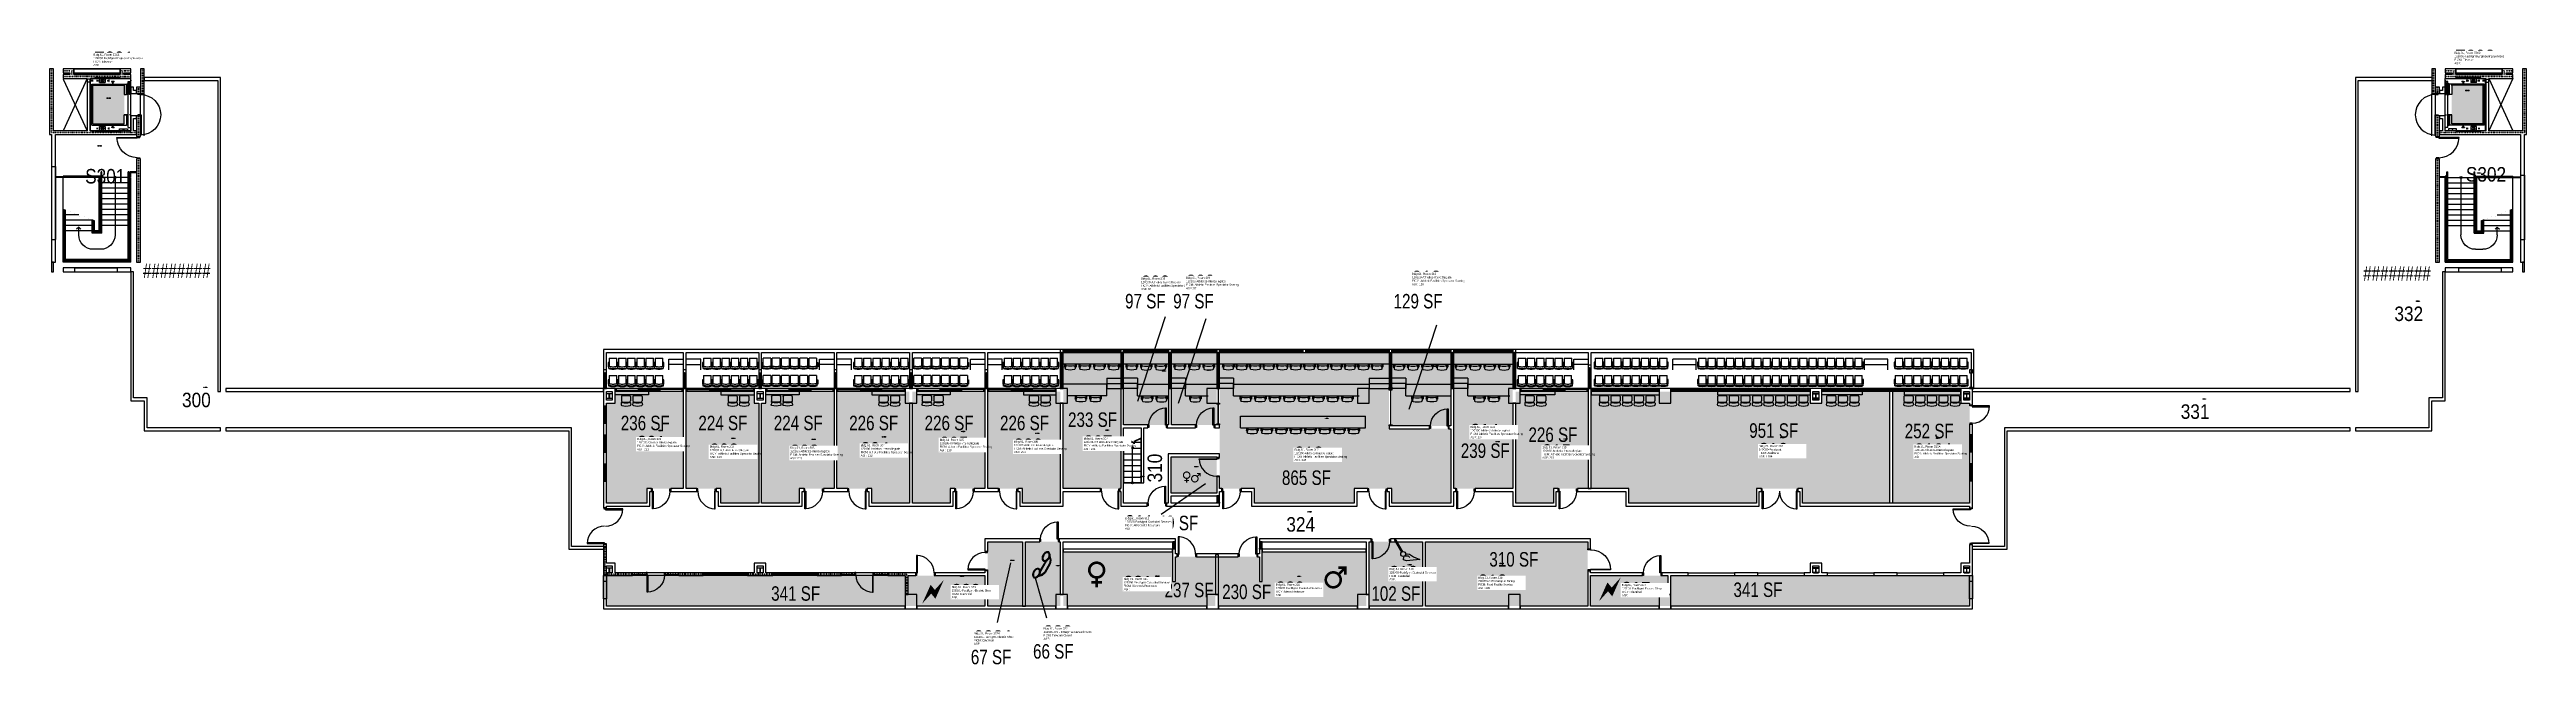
# Model space of a CAD drawing. Header units: inches. Extents: x -2562 to 2562, y -70 to 1203.
import ezdxf
from ezdxf.enums import TextEntityAlignment as Align

# ---------------------------------------------------------------- set-up
doc = ezdxf.new("R2010")
doc.units = ezdxf.units.IN
doc.header["$LTSCALE"] = 10
doc.header["$MEASUREMENT"] = 0
doc.linetypes.add('DIVIDE', pattern=[1.25, 0.5, -0.25, 0, -0.25, 0, -0.25])
doc.linetypes.add('HIDDEN2', pattern=[0.1875, 0.125, -0.0625])
doc.layers.get('0').update_dxf_attribs({"linetype": 'CONTINUOUS'})
for name, color, linetype in [('A-DOOR', 2, 'CONTINUOUS'), ('A-FLOR', 3, 'CONTINUOUS'), ('A-GLAZ', 1, 'CONTINUOUS'), ('A-IDEN-ICON', 4, 'CONTINUOUS'), ('A-IDEN-RNUM', 7, 'CONTINUOUS'), ('A-IDEN-SNUM', 4, 'CONTINUOUS'), ('A-IDEN-VNUM', 4, 'CONTINUOUS'), ('A-WALL', 5, 'CONTINUOUS'), ('AREA-TEXT', 3, 'CONTINUOUS'), ('Rooms-Category-Color', 7, 'CONTINUOUS'), ('Rooms-College-Color', 7, 'CONTINUOUS'), ('Rooms-Department-Color', 7, 'CONTINUOUS'), ('Rooms-Division-Color', 7, 'CONTINUOUS'), ('Rooms-Information', 7, 'CONTINUOUS')]:
    doc.layers.add(name, color=color, linetype=linetype)
doc.styles.add('AREA', font='arial.ttf', dxfattribs={"width": 0.75, "height": 24})
doc.styles.add('ROOMSNUMBER', font='TXT.SHX', dxfattribs={"height": 1})
doc.styles.add('ROOMVNUMBER', font='arial.ttf', dxfattribs={"width": 0.85, "height": 30})

# ---------------------------------------------------------------- blocks, each defined once
blk = doc.blocks.new('CHAIR-HALF')
at = {"color": 0, "linetype": 'ByBlock', "lineweight": -2}
for p, q in [((-12, 12.4), (-12, 6.6)), ((-9.7, 7.1), (-10.2, 3.1)), ((-10, 12.4), (-10, 6.6)), ((9.7, 7.1), (10.2, 3.1)), ((9.7, 7.1), (10.2, 3.1)), ((10, 12.4), (10, 6.6)), ((12, 12.4), (12, 6.6))]:
    blk.add_line(p, q, dxfattribs=at)
for centre, radius, start, end in [((-11, 6.6), 1, 180, 360), ((-8.2, 2.8), 2, 173.2051, 259.526), ((-7.8, 6.9), 2, 79.3938, 173.2051), ((0, 42.4), 42.4, 258.3153, 281.6847), ((0, 43.5), 35.4, 257.967, 282.033), ((7.8, 6.9), 2, 6.7949, 100.6062), ((7.8, 6.9), 2, 6.7949, 100.6062), ((8.2, 2.8), 2, 280.474, 6.7949), ((8.2, 2.8), 2, 280.474, 6.7949), ((11, 6.6), 1, 180, 0)]:
    blk.add_arc(centre, radius, start, end, dxfattribs=at)
blk = doc.blocks.new('AecRight')
at = {"color": 0, "linetype": 'ByBlock', "lineweight": -2}
for p, q in [((0, 0), (-0.5, 0.5)), ((-0.5, -0.5), (0, 0))]:
    blk.add_line(p, q, dxfattribs=at)
blk = doc.blocks.new('_Small')
at = {"color": 0, "linetype": 'ByBlock', "lineweight": -2}
blk.add_circle((0, 0), 0.25, dxfattribs=at)
blk = doc.blocks.new('A$C56AA08DF')
for p, q in [((8, 108.6), (0, 108.6)), ((91, 110), (8, 110)), ((8, 2), (8, 110)), ((10.1, 104), (10.1, 107)), ((12.8, 104), (12.8, 107)), ((20.9, 106.9), (20.9, 107)), ((20.9, 104), (20.9, 104.1)), ((26.4, 109.5), (38.4, 109.5)), ((26.4, 101.5), (26.4, 109.5)), ((38.4, 109.5), (38.4, 101.5)), ((45.9, 107), (45.9, 106.9)), ((45.9, 104.1), (45.9, 104)), ((56.1, 103.5), (51.1, 103.5)), ((51.1, 103.5), (51.1, 103.2)), ((51.2, 103), (53.2, 103)), ((53.4, 102.8), (53.4, 102)), ((53.7, 102), (53.7, 102.8)), ((53.9, 103), (55.9, 103)), ((56.1, 103.2), (56.1, 103.5)), ((86, 104), (90.7, 104)), ((86, 8.8), (86, 104)), ((90.9, 104), (90.9, 105.7)), ((91, 2), (91, 110)), ((8, 102.3), (0, 102.3)), ((10.5, 13.6), (10.5, 98.4)), ((10.5, 98.4), (82.2, 98.4)), ((12.7, 16), (12.7, 96)), ((12.7, 96), (77.7, 96)), ((26.4, 101.5), (38.4, 101.5)), ((53.4, 102), (53.2, 102)), ((53.2, 102), (53.2, 100)), ((53.2, 100), (53.9, 100)), ((53.9, 102), (53.7, 102)), ((53.9, 100), (53.9, 102)), ((77.7, 96), (77.7, 77.1)), ((77.7, 77.1), (82.2, 77.1)), ((82.2, 77.1), (82.2, 98.4)), ((82.7, 98.9), (84, 98.9)), ((82.7, 77.1), (82.7, 98.9)), ((84, 77.1), (82.7, 77.1)), ((84, 98.9), (84, 77.1)), ((88.2, 102), (89.5, 102)), ((88.2, 77.1), (88.2, 102)), ((89.5, 77.1), (88.2, 77.1)), ((89.5, 102), (89.5, 77.1)), ((8, 2), (91, 2)), ((10.5, 13.6), (82.2, 13.6)), ((12.7, 16), (77.7, 16)), ((20.9, 7.9), (20.9, 8)), ((20.9, 5), (20.9, 5.1)), ((26.4, 2.5), (26.4, 10.5)), ((26.4, 10.5), (38.4, 10.5)), ((26.4, 2.5), (38.4, 2.5)), ((38.4, 10.5), (38.4, 2.5)), ((45.9, 8), (45.9, 7.9)), ((45.9, 5.1), (45.9, 5)), ((51.1, 8.5), (51.1, 8.8)), ((56.1, 8.5), (51.1, 8.5)), ((51.2, 9), (53.2, 9)), ((53.2, 12), (53.9, 12)), ((53.2, 10), (53.2, 12)), ((53.4, 10), (53.2, 10)), ((53.4, 9.2), (53.4, 10)), ((53.9, 10), (53.7, 10)), ((53.7, 10), (53.7, 9.2)), ((53.9, 12), (53.9, 10)), ((53.9, 9), (55.9, 9)), ((56.1, 8.8), (56.1, 8.5)), ((68, 6), (84, 6)), ((68, 2), (68, 6)), ((75, 4), (77, 4)), ((75, 2), (75, 4)), ((77, 4), (77, 2)), ((77.7, 16), (77.7, 34.9)), ((82.2, 34.9), (77.7, 34.9)), ((77.7, 34.9), (82.2, 34.9)), ((82.2, 34.9), (82.2, 13.6)), ((82.2, 34.9), (82.2, 32.9)), ((84, 34.9), (82.7, 34.9)), ((84, 6), (84, 2)), ((86, 8.8), (90.9, 8.8)), ((89.5, 34.9), (88.2, 34.9)), ((90.9, 8.8), (90.9, 7))]:
    blk.add_line(p, q)
at = {"linetype": 'Continuous'}
for p, q in [((17.4, 112), (47.4, 112)), ((38.6, 112), (68.6, 112)), ((17.4, 0), (47.4, 0)), ((38.6, 0), (68.6, 0))]:
    blk.add_line(p, q, dxfattribs=at)
at = {"linetype": 'ByBlock'}
for p, q in [((17.4, 110), (17.4, 112)), ((38.6, 110), (38.6, 112)), ((68.6, 110), (68.6, 112)), ((17.4, 2), (17.4, 0)), ((38.6, 2), (38.6, 0)), ((68.6, 2), (68.6, 0))]:
    blk.add_line(p, q, dxfattribs=at)
for points in [[(20.9, 107), (20.7, 107, 0.414214), (20.6, 106.9), (20.6, 105.8, 0.414214), (20.7, 105.7), (22.7, 105.7, -0.414214), (22.8, 105.5), (22.8, 105.5, -0.414214), (22.7, 105.3), (20.7, 105.3, 0.414214), (20.6, 105.2), (20.6, 104.1, 0.414214), (20.7, 104), (20.9, 104)], [(20.9, 106.9), (20.8, 106.9, 0.414214), (20.7, 106.8), (20.7, 105.9, 0.414214), (20.8, 105.8), (22.6, 105.8, -0.414214), (22.9, 105.5), (22.9, 105.5, -0.414214), (22.6, 105.2), (20.8, 105.2, 0.414214), (20.7, 105.1), (20.7, 104.2, 0.414214), (20.8, 104.1), (20.9, 104.1)], [(45.9, 104.1), (46.1, 104.1, 0.414214), (46.2, 104.2), (46.2, 105.1, 0.414214), (46.1, 105.2), (44.2, 105.2, -0.414214), (43.9, 105.5), (43.9, 105.5, -0.414214), (44.2, 105.8), (46.1, 105.8, 0.414214), (46.2, 105.9), (46.2, 106.8, 0.414214), (46.1, 106.9), (45.9, 106.9)], [(45.9, 104), (46.2, 104, 0.414214), (46.3, 104.1), (46.3, 105.2, 0.414214), (46.2, 105.3), (44.2, 105.3, -0.414214), (44.1, 105.5), (44.1, 105.5, -0.414214), (44.2, 105.7), (46.2, 105.7, 0.414214), (46.3, 105.8), (46.3, 106.9, 0.414214), (46.2, 107), (45.9, 107)], [(20.9, 8), (20.7, 8, 0.414214), (20.6, 7.9), (20.6, 6.8, 0.414214), (20.7, 6.7), (22.7, 6.7, -0.414214), (22.8, 6.5), (22.8, 6.5, -0.414214), (22.7, 6.3), (20.7, 6.3, 0.414214), (20.6, 6.2), (20.6, 5.1, 0.414214), (20.7, 5), (20.9, 5)], [(20.9, 7.9), (20.8, 7.9, 0.414214), (20.7, 7.8), (20.7, 6.9, 0.414214), (20.8, 6.8), (22.6, 6.8, -0.414214), (22.9, 6.5), (22.9, 6.5, -0.414214), (22.6, 6.2), (20.8, 6.2, 0.414214), (20.7, 6.1), (20.7, 5.2, 0.414214), (20.8, 5.1), (20.9, 5.1)], [(45.9, 5.1), (46.1, 5.1, 0.414214), (46.2, 5.2), (46.2, 6.1, 0.414214), (46.1, 6.2), (44.2, 6.2, -0.414214), (43.9, 6.5), (43.9, 6.5, -0.414214), (44.2, 6.8), (46.1, 6.8, 0.414214), (46.2, 6.9), (46.2, 7.8, 0.414214), (46.1, 7.9), (45.9, 7.9)], [(45.9, 5), (46.2, 5, 0.414214), (46.3, 5.1), (46.3, 6.2, 0.414214), (46.2, 6.3), (44.2, 6.3, -0.414214), (44.1, 6.5), (44.1, 6.5, -0.414214), (44.2, 6.7), (46.2, 6.7, 0.414214), (46.3, 6.8), (46.3, 7.9, 0.414214), (46.2, 8), (45.9, 8)]]:
    blk.add_lwpolyline(points, format="xyb")
for points in [[(84, 77.1), (82.7, 77.1), (82.7, 98.9), (84, 98.9)], [(82.7, 34.9), (84, 34.9), (84, 13.1), (82.7, 13.1)]]:
    blk.add_lwpolyline(points, close=True)
for centre, radius in [((11.3, 105.7), 1.19), ((32.4, 105.5), 3), ((32.4, 105.5), 1.62), ((32.4, 6.5), 3), ((32.4, 6.5), 1.62)]:
    blk.add_circle(centre, radius)
for centre, start, end in [((51.2, 103.2), 180, 270), ((53.2, 102.8), 0, 90), ((53.9, 102.8), 90, 180), ((55.9, 103.2), 270, 0), ((51.2, 8.8), 90, 180), ((53.2, 9.2), 270, 0), ((53.9, 9.2), 180, 270), ((55.9, 8.8), 0, 90)]:
    blk.add_arc(centre, 0.187, start, end)
for p in [(22.9, 105.5), (22.9, 105.5), (43.9, 105.5), (43.9, 105.5), (43.9, 105.5), (43.9, 105.5), (43.9, 105.5), (43.9, 105.5), (53.6, 103.5), (56.1, 103.5), (56.1, 103.5), (91, 106), (91, 106), (91, 106), (91, 106), (91, 106), (53.6, 100), (77.7, 96.1), (53.6, 12), (53.6, 12), (53.6, 9.3), (53.6, 9.3), (53.6, 8.5), (56.1, 8.5), (56.1, 8.5), (91, 8.8)]:
    blk.add_point(p)
blk = doc.blocks.new('SeatB')
for p, q in [((-7.5, 0), (7.5, 0)), ((-9.7, -16.2), (-10.2, -18.9)), ((-9.7, -16.2), (-10.2, -18.9)), ((-9.5, -2), (-9.5, -11.3)), ((9.5, -2), (9.5, -11.3)), ((9.7, -16.2), (10.2, -18.9))]:
    blk.add_line(p, q)
for centre, radius, start, end in [((-7.5, -2), 2, 90, 180), ((7.5, -2), 2, 360, 90), ((-8.2, -19.1), 2, 173.2051, 259.526), ((-8.2, -19.1), 2, 173.2051, 259.526), ((-7.8, -16.5), 2, 79.3938, 173.2051), ((-7.8, -16.5), 2, 79.3938, 173.2051), ((-7.5, -11.3), 2, 180, 257.887), ((0, 20.5), 42.4, 258.3153, 281.6847), ((0, 17.6), 31.9, 255.6149, 284.3851), ((0, 20.1), 35.4, 257.967, 282.033), ((7.8, -16.5), 2, 6.7949, 100.6062), ((7.5, -11.3), 2, 282.113, 0), ((8.2, -19.1), 2, 280.474, 6.7949)]:
    blk.add_arc(centre, radius, start, end)
blk = doc.blocks.new('SeatA')
for p, q in [((-7.9, 0), (7.9, 0)), ((-7.9, 0), (-7.9, -16.5)), ((7.9, -16.5), (7.9, 0)), ((-8.9, -8.5), (-10.1, -8.5)), ((-10.1, -8.5), (-10.1, -17.4)), ((-10.1, -17.4), (-8.9, -17.4)), ((-8.9, -17.4), (-8.9, -8.5)), ((-8.9, -21.4), (-8.9, -16.5)), ((-8.9, -16.5), (-7.9, -16.5)), ((7.9, -16.5), (8.9, -16.5)), ((8.9, -8.5), (8.9, -17.4)), ((10.1, -8.5), (8.9, -8.5)), ((8.9, -17.4), (8.9, -21.4)), ((8.9, -17.4), (10.1, -17.4)), ((10.1, -17.4), (10.1, -8.5))]:
    blk.add_line(p, q)
for centre, radius, start, end in [((0.4, 17), 38, 255.7532, 269.331), ((0.4, 17.5), 40, 256.4758, 269.3631), ((0.4, 22.4), 39.9, 257.9002, 269.354), ((-0.4, 22.4), 39.9, 270.646, 282.0998), ((-0.4, 17), 38, 270.669, 284.2468), ((-0.4, 17.5), 40, 270.6369, 283.5242)]:
    blk.add_arc(centre, radius, start, end)
blk = doc.blocks.new('CPELECT')
blk.add_lwpolyline([(0.062, 0.063, 0, 0.03, 0), (0.01, -0.017, 0.03, 0.03, 0), (-0.01, 0.007, 0.03, 0, 0), (-0.062, -0.073, 0.03, 0, 0)], format="xyseb")
blk = doc.blocks.new('CPWOMEN')
at = {"const_width": 0.015}
blk.add_lwpolyline([(-0.0375, 0, 1), (0.0475, 0, 1)], format="xyb", close=True, dxfattribs=at)
for points in [[(-0.025, -0.07), (0.035, -0.07)], [(0.005, -0.04), (0.005, -0.1)]]:
    blk.add_lwpolyline(points, dxfattribs=at)
blk = doc.blocks.new('CPMEN')
at = {"const_width": 0.015}
blk.add_lwpolyline([(-0.058, -0.02, 1), (0.028, -0.02, 1)], format="xyb", close=True, dxfattribs=at)
for points in [[(0.015, 0.01), (0.055, 0.05)], [(0.055, 0.01), (0.055, 0.05), (0.015, 0.05)]]:
    blk.add_lwpolyline(points, dxfattribs=at)
blk = doc.blocks.new('CPCUST')
for p, q in [((0.017, -0.064), (0.02, -0.047)), ((0.036, -0.07), (0.017, -0.064)), ((0.026, -0.041), (0.045, -0.041)), ((0.03, -0.034), (0.038, -0.03)), ((0.112, -0.063), (0.036, -0.07)), ((0.038, -0.03), (0.053, -0.032)), ((0.045, -0.041), (0.054, -0.051)), ((0.053, -0.032), (0.075, -0.048)), ((0.075, -0.048), (0.112, -0.063))]:
    blk.add_line(p, q)
at = {"const_width": 0.015}
blk.add_lwpolyline([(-0.03, 0.05), (0.01, -0.019)], dxfattribs=at)
at = {"const_width": 0.0075}
blk.add_lwpolyline([(-0.033, 0.048, 1), (-0.027, 0.052, 1)], format="xyb", close=True, dxfattribs=at)
blk.add_circle((0.016, -0.031), 0.0141)
blk = doc.blocks.new('CPPHONE')
for p, q in [((0.01, 0.025), (-0.02, -0.025)), ((0.017, 0.028), (-0.018, -0.033))]:
    blk.add_line(p, q)
for points in [[(0.036, 0.057), (0.042, 0.031), (0.038, 0.011), (0.008, -0.041), (-0.008, -0.056), (-0.034, -0.064)], [(0.033, 0.047), (0.037, 0.031), (0.033, 0.013), (0.004, -0.038), (-0.011, -0.051), (-0.026, -0.057)]]:
    blk.add_lwpolyline(points)
for points in [[(0.029, 0.079, 0.139889), (0.022, 0.08, 0.107118), (0.012, 0.078, 0.079812), (0.004, 0.072, 0.067459), (-0.003, 0.063, 0.067459), (-0.008, 0.051, 0.079812), (-0.009, 0.041, 0.107118), (-0.006, 0.032, 0.139889), (-0.001, 0.027, 0.139889), (0.006, 0.025, 0.107118), (0.015, 0.027, 0.079812), (0.024, 0.033, 0.067459), (0.031, 0.043, 0.067459), (0.036, 0.054, 0.079812), (0.037, 0.064, 0.107118), (0.034, 0.073, 0.139889)], [(0.026, 0.074, 0.139889), (0.022, 0.075, 0.107118), (0.014, 0.074, 0.079812), (0.007, 0.069, 0.067459), (0.001, 0.06, 0.067459), (-0.003, 0.05, 0.079812), (-0.004, 0.042, 0.107118), (-0.002, 0.034, 0.139889), (0.001, 0.031, 0.139889), (0.006, 0.03, 0.107118), (0.013, 0.032, 0.079812), (0.02, 0.037, 0.067459), (0.027, 0.045, 0.067459), (0.031, 0.055, 0.079812), (0.032, 0.064, 0.107118), (0.03, 0.071, 0.139889)], [(-0.026, -0.017, 0.139889), (-0.033, -0.015, 0.107118), (-0.043, -0.017, 0.079812), (-0.051, -0.023, 0.067459), (-0.058, -0.033, 0.067459), (-0.063, -0.044, 0.079812), (-0.064, -0.054, 0.107118), (-0.061, -0.063, 0.139889), (-0.056, -0.069, 0.139889), (-0.049, -0.07, 0.107118), (-0.04, -0.068, 0.079812), (-0.031, -0.062, 0.067459), (-0.024, -0.053, 0.067459), (-0.019, -0.041, 0.079812), (-0.018, -0.031, 0.107118), (-0.021, -0.022, 0.139889)], [(-0.029, -0.021, 0.139889), (-0.033, -0.02, 0.107118), (-0.041, -0.022, 0.079812), (-0.048, -0.027, 0.067459), (-0.054, -0.035, 0.067459), (-0.058, -0.045, 0.079812), (-0.059, -0.054, 0.107118), (-0.057, -0.061, 0.139889), (-0.054, -0.064, 0.139889), (-0.049, -0.065, 0.107118), (-0.042, -0.064, 0.079812), (-0.035, -0.059, 0.067459), (-0.028, -0.05, 0.067459), (-0.024, -0.04, 0.079812), (-0.023, -0.032, 0.107118), (-0.025, -0.024, 0.139889)]]:
    blk.add_lwpolyline(points, format="xyb", close=True)

msp = doc.modelspace()

# ---------------------------------------------------------------- hatches: boundary and pattern name
at = {"layer": 'A-WALL', "linetype": 'Continuous', "lineweight": 18}
h = msp.add_hatch(dxfattribs=at)
h.set_pattern_fill('_U', color=256, scale=1.5, angle=45, style=0, pattern_type=0)
h.set_pattern_definition([(45, (1243.0011, 2379), (-1.0606602, 1.0606602), [])])
h.paths.add_polyline_path([(-2416, 1151), (-2416, 1153), (-2512, 1153), (-2512, 1151)], flags=0)
h = msp.add_hatch(dxfattribs=at)
h.set_pattern_fill('_U', color=256, scale=1.5, angle=45, style=0, pattern_type=0)
h.set_pattern_definition([(45, (1243.0011, 2379), (-1.0606602, 1.0606602), [])])
h.paths.add_polyline_path([(2512, 1151), (2512, 1153), (2416, 1153), (2416, 1151)], flags=0)
at = {"layer": 'Rooms-Category-Color', "true_color": 0xadadad}
for points in [[(-2472.2, 1129), (-2407.2, 1129), (-2407.2, 1049), (-2472.2, 1049)], [(2407.2, 1129), (2407.2, 1049), (2472.2, 1049), (2472.2, 1129)], [(-241.7, 360), (-147.5, 360), (-147.5, 285), (-241.7, 285)], [(-621, 184), (-549, 184), (-549, 51), (-621, 51)], [(-471, 51), (-543, 51), (-543, 184), (-471, 184)], [(-465, 51), (-465, 163), (-238.8, 163), (-238.8, 102), (-232.8, 102), (-232.8, 153), (-150, 153), (-150, 51)], [(-144, 51), (-144, 153), (-59.2, 153), (-59.2, 102), (-53.2, 102), (-53.2, 163), (162, 163), (162, 51)], [(168, 184), (168, 51), (278.2, 51), (278.2, 184)], [(-627, 51), (-627, 114), (-786, 114), (-786, 75), (-792, 75), (-792, 114), (-1410, 114), (-1410, 51)], [(786, 75), (792, 75), (792, 114), (1410, 114), (1410, 51), (626, 51), (626, 114), (786, 114)]]:
    msp.add_hatch(color=253, dxfattribs=at).paths.add_polyline_path(points)
at = {"layer": 'Rooms-Category-Color', "true_color": 0xfbafa2}
for points in [[(-465, 576), (-346, 576), (-346, 294), (-465, 294)], [(-340, 576), (-247, 576), (-247, 426), (-340, 426)], [(-147.5, 576), (-147.5, 426), (-241, 426), (-241, 576)], [(-141.5, 576), (-141.5, 294), (-69.5, 294), (-69.5, 264), (137, 264), (137, 294), (215, 294), (215, 264), (337, 264), (337, 418), (209.2, 418), (209, 576)], [(215, 576), (215.2, 424), (337, 424), (337, 576)], [(343, 576), (465, 576), (465, 294), (343, 294)], [(-1410, 471), (-1392, 471), (-1392, 495), (-1251, 495), (-1251, 294), (-1326.5, 294), (-1326.5, 264), (-1410, 264)], [(-1245, 495), (-1104, 495), (-1104, 471), (-1095, 471), (-1095, 264), (-1173, 264), (-1173, 294), (-1245, 294)], [(-1089, 471), (-1080, 471), (-1080, 495), (-939, 495), (-939, 294), (-1011, 294), (-1011, 264), (-1089, 264)], [(-933, 495), (-783, 495.1), (-783, 264), (-861, 264), (-861, 294), (-933, 294)], [(-777, 264), (-699, 264), (-699, 294), (-627, 294), (-627, 495), (-777, 495)], [(-471, 264), (-549, 264), (-549, 294), (-621, 294), (-621, 495), (-471, 495)], [(471, 264), (549, 264), (549, 294), (621, 294), (621, 495), (471, 495)], [(1251, 495), (1392, 495), (1392, 471), (1410, 471), (1410, 264), (1251, 264)]]:
    msp.add_hatch(color=21, dxfattribs=at).paths.add_polyline_path(points)
at = {"layer": 'Rooms-Category-Color', "true_color": 0xffe090}
for points in [[(627, 495), (1080, 495), (1080, 471), (1104, 471), (1104, 495), (1245, 495), (1245, 264), (1064.5, 264), (1064.5, 294), (969, 294), (969, 264), (705, 264), (705, 294), (627, 294)], [(284.2, 184), (284.2, 51), (620, 51), (620, 184)]]:
    msp.add_hatch(color=41, dxfattribs=at).paths.add_polyline_path(points)
at = {"layer": 'Rooms-College-Color', "true_color": 0xadadad}
for points in [[(-2472.2, 1129), (-2407.2, 1129), (-2407.2, 1049), (-2472.2, 1049)], [(2407.2, 1129), (2407.2, 1049), (2472.2, 1049), (2472.2, 1129)], [(1251, 495), (1392, 495), (1392, 471), (1410, 471), (1410, 264), (1251, 264)], [(-241.7, 360), (-147.5, 360), (-147.5, 285), (-241.7, 285)], [(-621, 184), (-549, 184), (-549, 51), (-621, 51)], [(-471, 51), (-543, 51), (-543, 184), (-471, 184)], [(-465, 51), (-465, 163), (-238.8, 163), (-238.8, 102), (-232.8, 102), (-232.8, 153), (-150, 153), (-150, 51)], [(-144, 51), (-144, 153), (-59.2, 153), (-59.2, 102), (-53.2, 102), (-53.2, 163), (162, 163), (162, 51)], [(168, 184), (168, 51), (278.2, 51), (278.2, 184)], [(-627, 51), (-627, 114), (-786, 114), (-786, 75), (-792, 75), (-792, 114), (-1410, 114), (-1410, 51)], [(786, 75), (792, 75), (792, 114), (1410, 114), (1410, 51), (626, 51), (626, 114), (786, 114)]]:
    msp.add_hatch(color=253, dxfattribs=at).paths.add_polyline_path(points)
at = {"layer": 'Rooms-College-Color', "true_color": 0xffff64}
for points in [[(-465, 576), (-346, 576), (-346, 294), (-465, 294)], [(-340, 576), (-247, 576), (-247, 426), (-340, 426)], [(-147.5, 576), (-147.5, 426), (-241, 426), (-241, 576)], [(-141.5, 576), (-141.5, 294), (-69.5, 294), (-69.5, 264), (137, 264), (137, 294), (215, 294), (215, 264), (337, 264), (337, 418), (209.2, 418), (209, 576)], [(215, 576), (215.2, 424), (337, 424), (337, 576)], [(343, 576), (465, 576), (465, 294), (343, 294)], [(-1410, 471), (-1392, 471), (-1392, 495), (-1251, 495), (-1251, 294), (-1326.5, 294), (-1326.5, 264), (-1410, 264)], [(-1245, 495), (-1104, 495), (-1104, 471), (-1095, 471), (-1095, 264), (-1173, 264), (-1173, 294), (-1245, 294)], [(-1089, 471), (-1080, 471), (-1080, 495), (-939, 495), (-939, 294), (-1011, 294), (-1011, 264), (-1089, 264)], [(-933, 495), (-783, 495.1), (-783, 264), (-861, 264), (-861, 294), (-933, 294)], [(-777, 264), (-699, 264), (-699, 294), (-627, 294), (-627, 495), (-777, 495)], [(-471, 264), (-549, 264), (-549, 294), (-621, 294), (-621, 495), (-471, 495)], [(471, 264), (549, 264), (549, 294), (621, 294), (621, 495), (471, 495)], [(627, 495), (1080, 495), (1080, 471), (1104, 471), (1104, 495), (1245, 495), (1245, 264), (1064.5, 264), (1064.5, 294), (969, 294), (969, 264), (705, 264), (705, 294), (627, 294)], [(284.2, 184), (284.2, 51), (620, 51), (620, 184)]]:
    msp.add_hatch(color=51, dxfattribs=at).paths.add_polyline_path(points)
at = {"layer": 'Rooms-Department-Color', "true_color": 0xacacac}
for points in [[(-2472.2, 1129), (-2407.2, 1129), (-2407.2, 1049), (-2472.2, 1049)], [(2407.2, 1129), (2407.2, 1049), (2472.2, 1049), (2472.2, 1129)], [(-241.7, 360), (-147.5, 360), (-147.5, 285), (-241.7, 285)], [(-621, 184), (-549, 184), (-549, 51), (-621, 51)], [(-471, 51), (-543, 51), (-543, 184), (-471, 184)], [(-465, 51), (-465, 163), (-238.8, 163), (-238.8, 102), (-232.8, 102), (-232.8, 153), (-150, 153), (-150, 51)], [(-144, 51), (-144, 153), (-59.2, 153), (-59.2, 102), (-53.2, 102), (-53.2, 163), (162, 163), (162, 51)], [(168, 184), (168, 51), (278.2, 51), (278.2, 184)], [(-627, 51), (-627, 114), (-786, 114), (-786, 75), (-792, 75), (-792, 114), (-1410, 114), (-1410, 51)], [(786, 75), (792, 75), (792, 114), (1410, 114), (1410, 51), (626, 51), (626, 114), (786, 114)]]:
    msp.add_hatch(color=253, dxfattribs=at).paths.add_polyline_path(points)
at = {"layer": 'Rooms-Department-Color', "true_color": 0x604aed}
for points in [[(-465, 576), (-346, 576), (-346, 294), (-465, 294)], [(-340, 576), (-247, 576), (-247, 426), (-340, 426)], [(-147.5, 576), (-147.5, 426), (-241, 426), (-241, 576)], [(-141.5, 576), (-141.5, 294), (-69.5, 294), (-69.5, 264), (137, 264), (137, 294), (215, 294), (215, 264), (337, 264), (337, 418), (209.2, 418), (209, 576)], [(215, 576), (215.2, 424), (337, 424), (337, 576)], [(343, 576), (465, 576), (465, 294), (343, 294)], [(-1410, 471), (-1392, 471), (-1392, 495), (-1251, 495), (-1251, 294), (-1326.5, 294), (-1326.5, 264), (-1410, 264)], [(-1245, 495), (-1104, 495), (-1104, 471), (-1095, 471), (-1095, 264), (-1173, 264), (-1173, 294), (-1245, 294)], [(-1089, 471), (-1080, 471), (-1080, 495), (-939, 495), (-939, 294), (-1011, 294), (-1011, 264), (-1089, 264)], [(-933, 495), (-783, 495.1), (-783, 264), (-861, 264), (-861, 294), (-933, 294)], [(-777, 264), (-699, 264), (-699, 294), (-627, 294), (-627, 495), (-777, 495)], [(-471, 264), (-549, 264), (-549, 294), (-621, 294), (-621, 495), (-471, 495)], [(471, 264), (549, 264), (549, 294), (621, 294), (621, 495), (471, 495)], [(1251, 495), (1392, 495), (1392, 471), (1410, 471), (1410, 264), (1251, 264)]]:
    msp.add_hatch(color=173, dxfattribs=at).paths.add_polyline_path(points)
at = {"layer": 'Rooms-Department-Color', "true_color": 0xda49d0}
msp.add_hatch(color=213, dxfattribs=at).paths.add_polyline_path([(627, 495), (1080, 495), (1080, 471), (1104, 471), (1104, 495), (1245, 495), (1245, 264), (1064.5, 264), (1064.5, 294), (969, 294), (969, 264), (705, 264), (705, 294), (627, 294)])
at = {"layer": 'Rooms-Department-Color', "true_color": 0x80bc67}
msp.add_hatch(color=83, dxfattribs=at).paths.add_polyline_path([(284.2, 184), (284.2, 51), (620, 51), (620, 184)])
at = {"layer": 'Rooms-Division-Color', "true_color": 0xadadad}
for points in [[(-2472.2, 1129), (-2407.2, 1129), (-2407.2, 1049), (-2472.2, 1049)], [(2407.2, 1129), (2407.2, 1049), (2472.2, 1049), (2472.2, 1129)], [(-241.7, 360), (-147.5, 360), (-147.5, 285), (-241.7, 285)], [(-621, 184), (-549, 184), (-549, 51), (-621, 51)], [(-471, 51), (-543, 51), (-543, 184), (-471, 184)], [(-465, 51), (-465, 163), (-238.8, 163), (-238.8, 102), (-232.8, 102), (-232.8, 153), (-150, 153), (-150, 51)], [(-144, 51), (-144, 153), (-59.2, 153), (-59.2, 102), (-53.2, 102), (-53.2, 163), (162, 163), (162, 51)], [(168, 184), (168, 51), (278.2, 51), (278.2, 184)], [(-627, 51), (-627, 114), (-786, 114), (-786, 75), (-792, 75), (-792, 114), (-1410, 114), (-1410, 51)], [(786, 75), (792, 75), (792, 114), (1410, 114), (1410, 51), (626, 51), (626, 114), (786, 114)]]:
    msp.add_hatch(color=253, dxfattribs=at).paths.add_polyline_path(points)
at = {"layer": 'Rooms-Division-Color', "true_color": 0x604aed}
for points in [[(-465, 576), (-346, 576), (-346, 294), (-465, 294)], [(-340, 576), (-247, 576), (-247, 426), (-340, 426)], [(-147.5, 576), (-147.5, 426), (-241, 426), (-241, 576)], [(-141.5, 576), (-141.5, 294), (-69.5, 294), (-69.5, 264), (137, 264), (137, 294), (215, 294), (215, 264), (337, 264), (337, 418), (209.2, 418), (209, 576)], [(215, 576), (215.2, 424), (337, 424), (337, 576)], [(343, 576), (465, 576), (465, 294), (343, 294)], [(-1410, 471), (-1392, 471), (-1392, 495), (-1251, 495), (-1251, 294), (-1326.5, 294), (-1326.5, 264), (-1410, 264)], [(-1245, 495), (-1104, 495), (-1104, 471), (-1095, 471), (-1095, 264), (-1173, 264), (-1173, 294), (-1245, 294)], [(-1089, 471), (-1080, 471), (-1080, 495), (-939, 495), (-939, 294), (-1011, 294), (-1011, 264), (-1089, 264)], [(-933, 495), (-783, 495.1), (-783, 264), (-861, 264), (-861, 294), (-933, 294)], [(-777, 264), (-699, 264), (-699, 294), (-627, 294), (-627, 495), (-777, 495)], [(-471, 264), (-549, 264), (-549, 294), (-621, 294), (-621, 495), (-471, 495)], [(471, 264), (549, 264), (549, 294), (621, 294), (621, 495), (471, 495)], [(1251, 495), (1392, 495), (1392, 471), (1410, 471), (1410, 264), (1251, 264)]]:
    msp.add_hatch(color=173, dxfattribs=at).paths.add_polyline_path(points)
at = {"layer": 'Rooms-Division-Color', "true_color": 0xda49d0}
msp.add_hatch(color=213, dxfattribs=at).paths.add_polyline_path([(627, 495), (1080, 495), (1080, 471), (1104, 471), (1104, 495), (1245, 495), (1245, 264), (1064.5, 264), (1064.5, 294), (969, 294), (969, 264), (705, 264), (705, 294), (627, 294)])
at = {"layer": 'Rooms-Division-Color', "true_color": 0x80bc67}
msp.add_hatch(color=83, dxfattribs=at).paths.add_polyline_path([(284.2, 184), (284.2, 51), (620, 51), (620, 184)])

# ---------------------------------------------------------------- linework, layer by layer
at = {"layer": 'A-DOOR', "linetype": 'Continuous', "lineweight": -3}
for points in [[(-2379, 1110), (-2379, 1112), (-2374, 1112), (-2374, 1110)], [(2379, 1110), (2379, 1112), (2374, 1112), (2374, 1110)], [(-2379, 1068), (-2379, 1066), (-2374, 1066), (-2374, 1068)], [(-2374, 1068), (-2372.2, 1068), (-2372.2, 1026), (-2374, 1026)], [(2374, 1068), (2372.2, 1068), (2372.2, 1026), (2374, 1026)], [(2379, 1068), (2379, 1066), (2374, 1066), (2374, 1068)], [(-2380.5, 1021), (-2380.5, 1019.2), (-2422.5, 1019.2), (-2422.5, 1021)], [(-2375.5, 1021), (-2375.5, 1023), (-2380.5, 1023), (-2380.5, 1021)], [(-2375.5, 979), (-2375.5, 977), (-2380.5, 977), (-2380.5, 979)], [(2375.5, 1021), (2375.5, 1023), (2380.5, 1023), (2380.5, 1021)], [(2375.5, 979), (2375.5, 977), (2380.5, 977), (2380.5, 979)], [(2380.5, 1021), (2380.5, 1019.2), (2422.5, 1019.2), (2422.5, 1021)], [(-1344.3, 497.8), (-1344.3, 496.3), (-1390, 496.3), (-1390, 497.8)], [(-1298.7, 499.3), (-1298.7, 497.8), (-1344.3, 497.8), (-1344.3, 499.3)], [(-1253, 500.8), (-1253, 499.3), (-1298.7, 499.3), (-1298.7, 500.8)], [(-1243, 500.8), (-1243, 499.3), (-1197.3, 499.3), (-1197.3, 500.8)], [(-1197.3, 499.3), (-1197.3, 497.8), (-1151.7, 497.8), (-1151.7, 499.3)], [(-1151.7, 497.8), (-1151.7, 496.3), (-1106, 496.3), (-1106, 497.8)], [(-1032.3, 497.8), (-1032.3, 496.3), (-1078, 496.3), (-1078, 497.8)], [(-986.7, 499.3), (-986.7, 497.8), (-1032.3, 497.8), (-1032.3, 499.3)], [(-941, 500.8), (-941, 499.3), (-986.7, 499.3), (-986.7, 500.8)], [(-931, 500.8), (-931, 499.3), (-885.3, 499.3), (-885.3, 500.8)], [(-885.3, 499.3), (-885.3, 497.8), (-839.7, 497.8), (-839.7, 499.3)], [(-839.7, 497.8), (-839.7, 496.3), (-794, 496.3), (-794, 497.8)], [(-720.3, 497.8), (-720.3, 496.3), (-766, 496.3), (-766, 497.8)], [(-674.7, 499.3), (-674.7, 497.8), (-720.3, 497.8), (-720.3, 499.3)], [(-629, 500.8), (-629, 499.3), (-674.7, 499.3), (-674.7, 500.8)], [(-619, 500.8), (-619, 499.3), (-573.3, 499.3), (-573.3, 500.8)], [(-573.3, 499.3), (-573.3, 497.8), (-527.7, 497.8), (-527.7, 499.3)], [(-527.7, 497.8), (-527.7, 496.3), (-482, 496.3), (-482, 497.8)], [(-251.7, 425.5), (-253.5, 425.5), (-253.5, 461.5), (-251.7, 461.5)], [(-153.5, 425.5), (-155.2, 425.5), (-155.2, 461.5), (-153.5, 461.5)], [(527.7, 497.8), (527.7, 496.3), (482, 496.3), (482, 497.8)], [(573.3, 499.3), (573.3, 497.8), (527.7, 497.8), (527.7, 499.3)], [(619, 500.8), (619, 499.3), (573.3, 499.3), (573.3, 500.8)], [(794, 499.3), (794, 498.8), (888.7, 498.8), (888.7, 499.3)], [(888.7, 498.8), (888.7, 498.3), (983.3, 498.3), (983.3, 498.8)], [(983.3, 498.3), (983.3, 497.8), (1078, 497.8), (1078, 498.3)], [(1106, 499.3), (1106, 498.8), (1200.7, 498.8), (1200.7, 499.3)], [(1200.7, 498.8), (1200.7, 498.3), (1295.3, 498.3), (1295.3, 498.8)], [(1295.3, 498.3), (1295.3, 497.8), (1390, 497.8), (1390, 498.3)], [(1410.5, 465.3), (1410.5, 467.3), (1415.5, 467.3), (1415.5, 465.3)], [(1415.5, 465.3), (1415.5, 463.5), (1451.5, 463.5), (1451.5, 465.3)], [(-287.7, 420.5), (-289.7, 420.5), (-289.7, 425.5), (-287.7, 425.5)], [(-251.7, 420.5), (-249.7, 420.5), (-249.7, 425.5), (-251.7, 425.5)], [(-189.5, 420.5), (-191.5, 420.5), (-191.5, 425.5), (-189.5, 425.5)], [(-153.5, 420.5), (-151.5, 420.5), (-151.5, 425.5), (-153.5, 425.5)], [(295, 418.5), (293, 418.5), (293, 423.5), (295, 423.5)], [(331, 423.5), (329.2, 423.5), (329.2, 459.5), (331, 459.5)], [(331, 418.5), (333, 418.5), (333, 423.5), (331, 423.5)], [(1410.5, 429.3), (1410.5, 427.3), (1415.5, 427.3), (1415.5, 429.3)], [(-147.5, 355.8), (-147.5, 354.1), (-183.5, 354.1), (-183.5, 355.8)], [(-142.5, 356.3), (-142.5, 358.3), (-147.5, 358.3), (-147.5, 356.3)], [(-142.5, 320.3), (-142.5, 318.3), (-147.5, 318.3), (-147.5, 320.3)], [(-1314.7, 293.5), (-1316.7, 293.5), (-1316.7, 288.5), (-1314.7, 288.5)], [(-1314.7, 288.5), (-1313, 288.5), (-1313, 252.5), (-1314.7, 252.5)], [(-1278.7, 293.5), (-1276.7, 293.5), (-1276.7, 288.5), (-1278.7, 288.5)], [(-1220.7, 293.5), (-1222.7, 293.5), (-1222.7, 288.5), (-1220.7, 288.5)], [(-1184.7, 288.5), (-1186.5, 288.5), (-1186.5, 252.5), (-1184.7, 252.5)], [(-1184.7, 293.5), (-1182.7, 293.5), (-1182.7, 288.5), (-1184.7, 288.5)], [(-999.2, 293.5), (-1001.2, 293.5), (-1001.2, 288.5), (-999.2, 288.5)], [(-999.2, 288.5), (-997.5, 288.5), (-997.5, 252.5), (-999.2, 252.5)], [(-963.2, 293.5), (-961.2, 293.5), (-961.2, 288.5), (-963.2, 288.5)], [(-908.7, 293.5), (-910.7, 293.5), (-910.7, 288.5), (-908.7, 288.5)], [(-872.7, 288.5), (-874.5, 288.5), (-874.5, 252.5), (-872.7, 252.5)], [(-872.7, 293.5), (-870.7, 293.5), (-870.7, 288.5), (-872.7, 288.5)], [(-687.2, 293.5), (-689.2, 293.5), (-689.2, 288.5), (-687.2, 288.5)], [(-687.2, 288.5), (-685.5, 288.5), (-685.5, 252.5), (-687.2, 252.5)], [(-651.2, 293.5), (-649.2, 293.5), (-649.2, 288.5), (-651.2, 288.5)], [(-596.7, 293.5), (-598.7, 293.5), (-598.7, 288.5), (-596.7, 288.5)], [(-560.7, 288.5), (-562.5, 288.5), (-562.5, 252.5), (-560.7, 252.5)], [(-560.7, 293.5), (-558.7, 293.5), (-558.7, 288.5), (-560.7, 288.5)], [(-386, 293.5), (-388, 293.5), (-388, 288.5), (-386, 288.5)], [(-350, 288.5), (-351.7, 288.5), (-351.7, 252.5), (-350, 252.5)], [(-350, 293.5), (-348, 293.5), (-348, 288.5), (-350, 288.5)], [(-289.3, 258.5), (-291.3, 258.5), (-291.3, 263.5), (-289.3, 263.5)], [(-253.3, 263.5), (-255, 263.5), (-255, 299.5), (-253.3, 299.5)], [(-253.3, 258.5), (-251.3, 258.5), (-251.3, 263.5), (-253.3, 263.5)], [(-135, 293.5), (-137, 293.5), (-137, 288.5), (-135, 288.5)], [(-135, 288.5), (-133.3, 288.5), (-133.3, 252.5), (-135, 252.5)], [(-99, 293.5), (-97, 293.5), (-97, 288.5), (-99, 288.5)], [(167, 293.5), (165, 293.5), (165, 288.5), (167, 288.5)], [(203, 288.5), (201.2, 288.5), (201.2, 252.5), (203, 252.5)], [(203, 293.5), (205, 293.5), (205, 288.5), (203, 288.5)], [(349, 293.5), (347, 293.5), (347, 288.5), (349, 288.5)], [(349, 288.5), (350.7, 288.5), (350.7, 252.5), (349, 252.5)], [(385, 293.5), (387, 293.5), (387, 288.5), (385, 288.5)], [(560.8, 293.5), (558.8, 293.5), (558.8, 288.5), (560.8, 288.5)], [(560.8, 288.5), (562.5, 288.5), (562.5, 252.5), (560.8, 252.5)], [(596.8, 293.5), (598.8, 293.5), (598.8, 288.5), (596.8, 288.5)], [(981, 293.5), (979.3, 293.5), (979.3, 288.5), (981, 288.5)], [(981, 288.5), (982.7, 288.5), (982.7, 252.5), (981, 252.5)], [(1053, 288.5), (1051.2, 288.5), (1051.2, 252.5), (1053, 252.5)], [(1053, 293.5), (1054.8, 293.5), (1054.8, 288.5), (1053, 288.5)], [(-1410.5, 252.3), (-1410.5, 254), (-1415.5, 254), (-1415.5, 252.3)], [(-1412.1, 252.3), (-1412.1, 250.5), (-1376.1, 250.5), (-1376.1, 252.3)], [(-475.7, 189.5), (-477.5, 189.5), (-477.5, 225.5), (-475.7, 225.5)], [(1412.1, 252.2), (1412.1, 250.5), (1376.1, 250.5), (1376.1, 252.2)], [(1410.5, 252.2), (1410.5, 254), (1415.5, 254), (1415.5, 252.2)], [(-1413.9, 180.3), (-1413.9, 182), (-1449.9, 182), (-1449.9, 180.3)], [(-1410.5, 180.3), (-1410.5, 178.5), (-1415.5, 178.5), (-1415.5, 180.3)], [(-768.2, 119.5), (-766.5, 119.5), (-766.5, 155.5), (-768.2, 155.5)], [(-621.5, 162), (-621.5, 164), (-626.5, 164), (-626.5, 162)], [(-511.7, 184.5), (-513.7, 184.5), (-513.7, 189.5), (-511.7, 189.5)], [(-475.7, 184.5), (-473.7, 184.5), (-473.7, 189.5), (-475.7, 189.5)], [(-227.2, 153.5), (-229.2, 153.5), (-229.2, 158.5), (-227.2, 158.5)], [(-227.2, 158.5), (-225.4, 158.5), (-225.4, 194.5), (-227.2, 194.5)], [(-191.2, 153.5), (-189.2, 153.5), (-189.2, 158.5), (-191.2, 158.5)], [(-100.8, 153.5), (-102.8, 153.5), (-102.8, 158.5), (-100.8, 158.5)], [(-64.8, 158.5), (-66.5, 158.5), (-66.5, 194.5), (-64.8, 194.5)], [(-64.8, 153.5), (-62.8, 153.5), (-62.8, 158.5), (-64.8, 158.5)], [(173.8, 189.5), (171.8, 189.5), (171.8, 184.5), (173.8, 184.5)], [(173.8, 184.5), (175.5, 184.5), (175.5, 148.5), (173.8, 148.5)], [(209.8, 189.5), (211.8, 189.5), (211.8, 184.5), (209.8, 184.5)], [(620.5, 167.7), (620.5, 169.7), (625.5, 169.7), (625.5, 167.7)], [(771.2, 119.5), (769.5, 119.5), (769.5, 155.5), (771.2, 155.5)], [(1410.5, 180.2), (1410.5, 178.5), (1415.5, 178.5), (1415.5, 180.2)], [(1413.9, 180.2), (1413.9, 182), (1449.9, 182), (1449.9, 180.2)], [(-1326, 120.5), (-1328, 120.5), (-1328, 115.5), (-1326, 115.5)], [(-1326, 115.5), (-1324.2, 115.5), (-1324.2, 79.5), (-1326, 79.5)], [(-1290, 120.5), (-1288, 120.5), (-1288, 115.5), (-1290, 115.5)], [(-894, 120.5), (-896, 120.5), (-896, 115.5), (-894, 115.5)], [(-858, 115.5), (-859.7, 115.5), (-859.7, 79.5), (-858, 79.5)], [(-858, 120.5), (-856, 120.5), (-856, 115.5), (-858, 115.5)], [(-768.2, 114.5), (-770.2, 114.5), (-770.2, 119.5), (-768.2, 119.5)], [(-732.2, 114.5), (-730.2, 114.5), (-730.2, 119.5), (-732.2, 119.5)], [(-626.5, 126), (-626.5, 127.7), (-662.5, 127.7), (-662.5, 126)], [(-621.5, 126), (-621.5, 124), (-626.5, 124), (-626.5, 126)], [(620.5, 125.7), (620.5, 123.7), (625.5, 123.7), (625.5, 125.7)], [(625.5, 125.7), (625.5, 127.5), (667.5, 127.5), (667.5, 125.7)], [(735.2, 114.5), (733.2, 114.5), (733.2, 119.5), (735.2, 119.5)], [(771.2, 114.5), (773.2, 114.5), (773.2, 119.5), (771.2, 119.5)]]:
    msp.add_lwpolyline(points, close=True, dxfattribs=at)
at = {"layer": 'A-DOOR', "linetype": 'Continuous', "lineweight": -3, "extrusion": (0, 0, -1)}
for centre, radius, start, end in [((2374, 1068), 42, 90, 270), ((2380.5, 1021), 42, 270, 360), ((251.7, 425.5), 36, 0, 90), ((153.5, 425.5), 36, 0, 90), ((-331, 423.5), 36, 0, 90), ((1314.7, 288.5), 36, 180, 270), ((999.2, 288.5), 36, 180, 270), ((687.2, 288.5), 36, 180, 270), ((253.3, 263.5), 36, 0, 90), ((135, 288.5), 36, 180, 270), ((-349, 288.5), 36, 180, 270), ((-560.8, 288.5), 36, 180, 270), ((-981, 288.5), 36, 180, 270), ((475.7, 189.5), 36, 0, 90), ((-1412.1, 252.2), 36, 270, 360), ((-1413.9, 180.2), 36, 90, 180), ((64.8, 158.5), 36, 359.9978, 89.9978), ((-173.8, 184.5), 36, 180, 270), ((-625.5, 125.7), 42, 90, 180), ((-771.2, 119.5), 36, 359.9999, 89.9999), ((1326, 115.5), 36, 180, 270)]:
    msp.add_arc(centre, radius, start, end, dxfattribs=at)
at = {"layer": 'A-DOOR', "linetype": 'Continuous', "lineweight": -3}
for centre, radius, start, end in [((2374, 1068), 42, 90, 270), ((2380.5, 1021), 42, 270, 0), ((1415.5, 465.3), 36, 270, 0), ((-147.5, 355.8), 36, 180, 270), ((-1184.7, 288.5), 36, 180, 270), ((-872.7, 288.5), 36, 180, 270), ((-560.7, 288.5), 36, 180, 270), ((-350, 288.5), 36, 180, 270), ((203, 288.5), 36, 180, 270), ((1053, 288.5), 36, 180, 270), ((-1413.9, 180.3), 36, 90, 180), ((-1412.1, 252.3), 36, 270, 360), ((-768.2, 119.5), 36, 0, 90), ((-626.5, 126), 36, 90, 180), ((-227.2, 158.5), 36, 0.0022, 90.0022), ((-858, 115.5), 36, 180, 270)]:
    msp.add_arc(centre, radius, start, end, dxfattribs=at)
at = {"layer": 'A-FLOR'}
for p, q in [((-2457.5, 939.5), (-2550, 939.5)), ((-2534, 938), (-2550, 938)), ((-2534, 939.5), (-2534, 940.5)), ((-2456.5, 940.5), (-2534, 940.5)), ((-2534, 763), (-2534, 938)), ((-2459, 938), (-2534, 938)), ((-2459, 828), (-2459, 938)), ((-2457.5, 826.5), (-2457.5, 939.5)), ((-2456.5, 825.5), (-2456.5, 940.5)), ((-2455.5, 938), (-2456.5, 938)), ((-2455.5, 927), (-2456.5, 927)), ((-2455.5, 824.5), (-2455.5, 950)), ((-2454, 950), (-2455.5, 950)), ((-2455.5, 938), (-2454, 938)), ((-2454, 823), (-2454, 950)), ((-2399, 938), (-2454, 938)), ((-2399, 927), (-2454, 927)), ((-2399, 768), (-2399, 950)), ((-2397.5, 950), (-2399, 950)), ((-2399, 938), (-2397.5, 938)), ((-2397.5, 766.5), (-2397.5, 950)), ((-2396.5, 938), (-2397.5, 938)), ((-2396.5, 927), (-2397.5, 927)), ((-2396.5, 765.5), (-2396.5, 940.5)), ((-2396.5, 940.5), (-2394, 940.5)), ((-2395.5, 764.5), (-2395.5, 950)), ((-2382, 950), (-2395.5, 950)), ((-2394, 948.5), (-2382, 948.5)), ((-2394, 940.5), (-2394, 948.5)), ((-2394, 939.5), (-2394, 940.5)), ((-2394, 763), (-2394, 938)), ((2395.5, 939.5), (2382, 939.5)), ((2394, 938), (2382, 938)), ((2396.5, 940.5), (2394, 940.5)), ((2394, 939.5), (2394, 940.5)), ((2394, 763), (2394, 938)), ((2395.5, 764.5), (2395.5, 939.5)), ((2396.5, 765.5), (2396.5, 940.5)), ((2396.5, 938), (2397.5, 938)), ((2396.5, 927), (2397.5, 927)), ((2397.5, 766.5), (2397.5, 950)), ((2397.5, 950), (2399, 950)), ((2399, 938), (2397.5, 938)), ((2399, 768), (2399, 950)), ((2399, 938), (2454, 938)), ((2399, 927), (2454, 927)), ((2454, 823), (2454, 950)), ((2454, 950), (2455.5, 950)), ((2455.5, 938), (2454, 938)), ((2455.5, 824.5), (2455.5, 950)), ((2455.5, 938), (2456.5, 938)), ((2455.5, 927), (2456.5, 927)), ((2456.5, 825.5), (2456.5, 940.5)), ((2456.5, 940.5), (2534, 940.5)), ((2457.5, 826.5), (2457.5, 939.5)), ((2457.5, 939.5), (2550, 939.5)), ((2459, 828), (2459, 938)), ((2459, 938), (2534, 938)), ((2534, 939.5), (2534, 940.5)), ((2534, 763), (2534, 938)), ((2534, 938), (2550, 938)), ((-2532.5, 764.5), (-2532.5, 872.4)), ((-2531.5, 765.5), (-2531.5, 872)), ((-2530.5, 766.5), (-2530.5, 871.6)), ((-2529, 768), (-2529, 871.1)), ((-2455.5, 916), (-2456.5, 916)), ((-2455.5, 905), (-2456.5, 905)), ((-2455.5, 894), (-2456.5, 894)), ((-2455.5, 883), (-2456.5, 883)), ((-2455.5, 872), (-2456.5, 872)), ((-2399, 916), (-2454, 916)), ((-2399, 905), (-2454, 905)), ((-2399, 894), (-2454, 894)), ((-2399, 883), (-2454, 883)), ((-2399, 872), (-2454, 872)), ((-2396.5, 916), (-2397.5, 916)), ((-2396.5, 905), (-2397.5, 905)), ((-2396.5, 894), (-2397.5, 894)), ((-2396.5, 883), (-2397.5, 883)), ((-2396.5, 872), (-2397.5, 872)), ((2396.5, 916), (2397.5, 916)), ((2396.5, 905), (2397.5, 905)), ((2396.5, 894), (2397.5, 894)), ((2396.5, 883), (2397.5, 883)), ((2396.5, 872), (2397.5, 872)), ((2399, 916), (2454, 916)), ((2399, 905), (2454, 905)), ((2399, 894), (2454, 894)), ((2399, 883), (2454, 883)), ((2399, 872), (2454, 872)), ((2455.5, 916), (2456.5, 916)), ((2455.5, 905), (2456.5, 905)), ((2455.5, 894), (2456.5, 894)), ((2455.5, 883), (2456.5, 883)), ((2455.5, 872), (2456.5, 872)), ((2529, 768), (2529, 871.1)), ((2530.5, 766.5), (2530.5, 871.6)), ((2531.5, 765.5), (2531.5, 872)), ((2532.5, 764.5), (2532.5, 872.4)), ((-2530.5, 861), (-2531.5, 861)), ((-2530.5, 850), (-2531.5, 850)), ((-2530.5, 839), (-2531.5, 839)), ((-2530.5, 828), (-2531.5, 828)), ((-2530.5, 828), (-2529, 828)), ((-2501.4, 861), (-2529, 861)), ((-2474, 850), (-2529, 850)), ((-2474, 839), (-2529, 839)), ((-2474, 828), (-2529, 828)), ((-2474, 823), (-2474, 850.9)), ((-2474, 828), (-2472.5, 828)), ((-2454, 823), (-2474, 823)), ((-2472.5, 824.5), (-2472.5, 850.4)), ((-2471.5, 850), (-2472.5, 850)), ((-2471.5, 839), (-2472.5, 839)), ((-2471.5, 828), (-2472.5, 828)), ((-2455.5, 824.5), (-2472.5, 824.5)), ((-2471.5, 825.5), (-2471.5, 850)), ((-2456.5, 825.5), (-2471.5, 825.5)), ((-2470.5, 826.5), (-2470.5, 849.6)), ((-2457.5, 826.5), (-2470.5, 826.5)), ((-2469, 828), (-2469, 849.1)), ((-2459, 828), (-2469, 828)), ((-2455.5, 861), (-2456.5, 861)), ((-2455.5, 850), (-2456.5, 850)), ((-2455.5, 839), (-2456.5, 839)), ((-2455.5, 839), (-2454, 839)), ((-2399, 861), (-2454, 861)), ((-2399, 850), (-2454, 850)), ((-2399, 839), (-2454, 839)), ((-2399, 839), (-2397.5, 839)), ((-2396.5, 861), (-2397.5, 861)), ((-2396.5, 850), (-2397.5, 850)), ((-2396.5, 839), (-2397.5, 839)), ((2396.5, 861), (2397.5, 861)), ((2396.5, 850), (2397.5, 850)), ((2396.5, 839), (2397.5, 839)), ((2399, 839), (2397.5, 839)), ((2399, 861), (2454, 861)), ((2399, 850), (2454, 850)), ((2399, 839), (2454, 839)), ((2455.5, 839), (2454, 839)), ((2454, 823), (2474, 823)), ((2455.5, 861), (2456.5, 861)), ((2455.5, 850), (2456.5, 850)), ((2455.5, 839), (2456.5, 839)), ((2455.5, 824.5), (2472.5, 824.5)), ((2456.5, 825.5), (2471.5, 825.5)), ((2457.5, 826.5), (2470.5, 826.5)), ((2459, 828), (2469, 828)), ((2469, 828), (2469, 849.1)), ((2470.5, 826.5), (2470.5, 849.6)), ((2471.5, 825.5), (2471.5, 850)), ((2471.5, 850), (2472.5, 850)), ((2471.5, 839), (2472.5, 839)), ((2471.5, 828), (2472.5, 828)), ((2472.5, 824.5), (2472.5, 850.4)), ((2474, 828), (2472.5, 828)), ((2474, 823), (2474, 850.9)), ((2474, 850), (2529, 850)), ((2474, 839), (2529, 839)), ((2474, 828), (2529, 828)), ((2501.4, 861), (2529, 861)), ((2530.5, 828), (2529, 828)), ((2530.5, 861), (2531.5, 861)), ((2530.5, 850), (2531.5, 850)), ((2530.5, 839), (2531.5, 839)), ((2530.5, 828), (2531.5, 828)), ((-2394, 763), (-2534, 763)), ((-2395.5, 764.5), (-2532.5, 764.5)), ((-2396.5, 765.5), (-2531.5, 765.5)), ((-2397.5, 766.5), (-2530.5, 766.5)), ((-2399, 768), (-2529, 768)), ((2394, 763), (2534, 763)), ((2395.5, 764.5), (2532.5, 764.5)), ((2396.5, 765.5), (2531.5, 765.5)), ((2397.5, 766.5), (2530.5, 766.5)), ((2399, 768), (2529, 768)), ((-1281, 540), (-1281, 562)), ((-1281, 562), (-1251, 562)), ((-1251, 551), (-1281, 551)), ((-1215, 562), (-1245, 562)), ((-1245, 551), (-1215, 551)), ((-1215, 540), (-1215, 562)), ((-969, 540), (-969, 562)), ((-969, 562), (-939, 562)), ((-939, 551), (-969, 551)), ((-903, 562), (-933, 562)), ((-933, 551), (-903, 551)), ((-903, 540), (-903, 562)), ((-657, 540), (-657, 562)), ((-657, 562), (-627, 562)), ((-627, 551), (-657, 551)), ((-591, 562), (-621, 562)), ((-621, 551), (-591, 551)), ((-591, 540), (-591, 562)), ((-346, 552), (-465, 552)), ((-375, 523), (-346, 523)), ((-375, 523), (-375, 501)), ((-247, 552), (-340, 552)), ((-311, 523), (-340, 523)), ((-311, 523), (-311, 501)), ((-147.5, 552), (-241, 552)), ((-211.7, 523), (-241, 523)), ((-211.7, 523), (-211.7, 501)), ((209, 552), (-141.5, 552)), ((-112.5, 523), (-141.5, 523)), ((-112.5, 523), (-112.5, 501)), ((168, 523), (209, 523)), ((168, 523), (168, 501)), ((215, 552), (337, 552)), ((244, 523), (215, 523)), ((244, 523), (244, 501)), ((343, 552), (465, 552)), ((372, 523), (343, 523)), ((372, 523), (372, 501)), ((591, 540), (591, 562)), ((591, 562), (621, 562)), ((621, 551), (591, 551)), ((844.1, 562), (796.1, 562)), ((796.1, 540), (796.1, 562)), ((796.1, 551), (844.1, 551)), ((844.1, 540), (844.1, 562)), ((1240.8, 562), (1192.8, 562)), ((1192.8, 540), (1192.8, 562)), ((1192.8, 551), (1240.8, 551)), ((1240.8, 540), (1240.8, 562)), ((-375, 510), (-465, 510)), ((-375, 486), (-456, 486)), ((-375, 512), (-346, 512)), ((-375, 486), (-375, 510)), ((-375, 501), (-346, 501)), ((-311, 512), (-340, 512)), ((-311, 501), (-340, 501)), ((-311.4, 486), (-246, 486)), ((-311, 486), (-311, 510)), ((-311, 510), (-247, 510)), ((-211.7, 512), (-241, 512)), ((-211.7, 501), (-241, 501)), ((-212.1, 486), (-165, 486)), ((-211.7, 486), (-211.7, 510)), ((-211.7, 510), (-147.5, 510)), ((-112.5, 512), (-141.5, 512)), ((-112.5, 501), (-141.5, 501)), ((-112.5, 510), (168, 510)), ((-112.5, 486), (-112.5, 510)), ((-112.5, 486), (147, 486)), ((168, 512), (209, 512)), ((168, 501), (209, 501)), ((244, 512), (215, 512)), ((244, 501), (215, 501)), ((244, 510), (337, 510)), ((244, 486), (244, 510)), ((244, 486), (338, 486)), ((372, 512), (343, 512)), ((372, 501), (343, 501)), ((372, 486), (372, 510)), ((372, 510), (465, 510)), ((372, 486), (459, 486)), ((-98.5, 444), (160.5, 444)), ((-98.5, 420), (-98.5, 444)), ((-98.5, 420), (160.5, 420)), ((160.5, 420), (160.5, 444))]:
    msp.add_line(p, q, dxfattribs=at)
at = {"layer": 'A-FLOR', "linetype": 'Continuous', "lineweight": -3}
for p, q in [((-2426.5, 938), (-2426.5, 819.4)), ((2426.5, 938), (2426.5, 819.4)), ((-2501.5, 819.4), (-2501.5, 835.3)), ((2501.5, 819.4), (2501.5, 835.3)), ((-2466.5, 789.4), (-2471.5, 789.4)), ((-2456.5, 789.4), (-2466.5, 789.4)), ((2456.5, 789.4), (2466.5, 789.4)), ((2466.5, 789.4), (2471.5, 789.4)), ((-326, 390), (-322, 390)), ((-322, 306), (-322, 381))]:
    msp.add_line(p, q, dxfattribs=at)
at = {"layer": 'A-FLOR', "linetype": 'Continuous', "lineweight": 35}
for p, q in [((-326.1, 388.1), (-340, 381.6)), ((-340, 381.6), (-340, 306)), ((-325.9, 393.1), (-326.1, 388.1)), ((-322, 390), (-325.9, 393.1)), ((-318.1, 386.9), (-322, 390)), ((-317.9, 391.9), (-318.1, 386.9)), ((-304, 398.4), (-317.9, 391.9)), ((-304, 306), (-304, 398.4)), ((-340, 306), (-304, 306))]:
    msp.add_line(p, q, dxfattribs=at)
at = {"layer": 'A-FLOR', "const_width": 0.045}
for points in [[(-2469, 849.1), (-2497.1, 859.4), (-2500.8, 856), (-2501.9, 866), (-2505.6, 862.5), (-2534, 872.9)], [(2469, 849.1), (2497.2, 859.4), (2500.8, 856), (2501.9, 866), (2505.6, 862.5), (2534, 872.9)]]:
    msp.add_lwpolyline(points, dxfattribs=at)
at = {"layer": 'A-FLOR'}
for points in [[(-1392, 496), (-1323, 496), (-1323, 488), (-1392, 488)], [(-1104, 496), (-1173, 496), (-1173, 488), (-1104, 488)], [(-1080, 496), (-1011, 496), (-1011, 488), (-1080, 488)], [(-792, 496), (-861, 496), (-861, 488), (-792, 488)], [(-768, 496), (-699, 496), (-699, 488), (-768, 488)], [(-480, 496), (-547, 496), (-547, 488), (-480, 488)], [(480, 496), (552, 496), (552, 488), (480, 488)], [(768, 496), (627, 496), (627, 488), (768, 488)], [(1080, 496), (888.6, 496), (888.6, 488), (1080, 488)], [(1104, 496), (1188, 496), (1188, 488), (1104, 488)]]:
    msp.add_lwpolyline(points, dxfattribs=at)
msp.add_lwpolyline([(1392, 496), (1274.9, 496), (1274.9, 488), (1392, 488)], close=True, dxfattribs=at)
at = {"layer": 'A-FLOR', "linetype": 'Continuous', "lineweight": -3, "extrusion": (0, 1, 0)}
for points, elevation in [([(340, 0), (304, 0)], 378), ([(340, 0), (304, 0)], 366), ([(318, 0), (304, 0)], 390), ([(340, 0), (304, 0)], 354), ([(340, 0), (304, 0)], 342), ([(340, 0), (304, 0)], 330), ([(340, 0), (304, 0)], 318), ([(340, 0), (304, 0)], 306)]:
    msp.add_lwpolyline(points, dxfattribs=dict(at, elevation=elevation))
at = {"layer": 'A-FLOR', "linetype": 'Continuous', "lineweight": -3, "extrusion": (-4.89843e-16, 0, -1)}
for centre, start, end in [((2471.5, 819.4), 270, 0), ((2456.5, 819.4), 180, 270)]:
    msp.add_arc(centre, 30, start, end, dxfattribs=at)
at = {"layer": 'A-FLOR', "linetype": 'Continuous', "lineweight": -3, "extrusion": (4.89843e-16, 0, -1)}
for centre, start, end in [((-2456.5, 819.4), 270, 0), ((-2471.5, 819.4), 180, 270)]:
    msp.add_arc(centre, 30, start, end, dxfattribs=at)
at = {"layer": 'A-GLAZ', "linetype": 'Continuous', "lineweight": -3}
for p, q in [((-465, 582), (-471, 582)), ((-471, 582), (-471, 576)), ((-471, 576), (-465, 576)), ((-465, 576), (-465, 582)), ((-340, 582), (-346, 582)), ((-346, 582), (-346, 576)), ((-346, 576), (-340, 576)), ((-340, 576), (-340, 582)), ((-241, 582), (-247, 582)), ((-247, 582), (-247, 576)), ((-247, 576), (-241, 576)), ((-241, 576), (-241, 582)), ((-141.5, 582), (-147.5, 582)), ((-147.5, 582), (-147.5, 576)), ((-147.5, 576), (-141.5, 576)), ((-141.5, 576), (-141.5, 582)), ((36.8, 582), (30.8, 582)), ((30.8, 582), (30.8, 576)), ((30.8, 576), (36.8, 576)), ((36.8, 576), (36.8, 582)), ((215, 582), (209, 582)), ((209, 582), (209, 576)), ((209, 576), (215, 576)), ((215, 576), (215, 582)), ((343, 582), (337, 582)), ((337, 582), (337, 576)), ((337, 576), (343, 576)), ((343, 576), (343, 582)), ((471, 582), (465, 582)), ((465, 582), (465, 576)), ((465, 582), (465, 576)), ((471, 582), (465, 582)), ((465, 576), (471, 576)), ((465, 576), (471, 576)), ((471, 576), (471, 582)), ((471, 576), (471, 582)), ((-1410, 540), (-1416, 540)), ((-1416, 540), (-1416, 534)), ((-1416, 534), (-1410, 534)), ((-1410, 534), (-1410, 540)), ((-1245, 540), (-1251, 540)), ((-1251, 540), (-1251, 534)), ((-1251, 534), (-1245, 534)), ((-1245, 534), (-1245, 540)), ((-1089, 540), (-1095, 540)), ((-1095, 540), (-1095, 534)), ((-1095, 534), (-1089, 534)), ((-1089, 534), (-1089, 540)), ((-933, 540), (-939, 540)), ((-939, 540), (-939, 534)), ((-939, 534), (-933, 534)), ((-933, 534), (-933, 540)), ((-777, 540), (-783, 540)), ((-783, 540), (-783, 534)), ((-783, 534), (-777, 534)), ((-777, 534), (-777, 540)), ((-621, 540), (-627, 540)), ((-627, 540), (-627, 534)), ((-627, 534), (-621, 534)), ((-621, 534), (-621, 540)), ((627, 549.9), (621, 549.9)), ((621, 549.9), (621, 543.9)), ((621, 543.9), (627, 543.9)), ((627, 543.9), (627, 549.9)), ((1416, 540.1), (1410, 540.1)), ((1410, 540.1), (1410, 534.1)), ((1410, 534.1), (1416, 534.1)), ((1416, 534.1), (1416, 540.1)), ((-1410, 503), (-1416, 503)), ((-1416, 503), (-1416, 501)), ((-1416, 501), (-1410, 501)), ((-1412, 462.5), (-1414, 462.5)), ((-1413, 432), (-1413, 462.5)), ((-1410, 501), (-1410, 503)), ((-1392, 496), (-1392, 501)), ((-1392, 501), (-1390, 501)), ((-1390, 496), (-1392, 496)), ((-1390, 501), (-1390, 496)), ((-1253, 496), (-1253, 501)), ((-1253, 501), (-1251, 501)), ((-1251, 496), (-1253, 496)), ((-1245, 503), (-1251, 503)), ((-1251, 503), (-1251, 501)), ((-1251, 501), (-1251, 496)), ((-1251, 501), (-1245, 501)), ((-1245, 501), (-1245, 503)), ((-1243, 501), (-1245, 501)), ((-1245, 501), (-1245, 496)), ((-1245, 496), (-1243, 496)), ((-1243, 496), (-1243, 501)), ((-1104, 501), (-1106, 501)), ((-1106, 501), (-1106, 496)), ((-1106, 496), (-1104, 496)), ((-1104, 496), (-1104, 501)), ((-1089, 503), (-1095, 503)), ((-1095, 503), (-1095, 501)), ((-1095, 501), (-1089, 501)), ((-1089, 501), (-1089, 503)), ((-1080, 496), (-1080, 501)), ((-1080, 501), (-1078, 501)), ((-1078, 496), (-1080, 496)), ((-1078, 501), (-1078, 496)), ((-941, 496), (-941, 501)), ((-941, 501), (-939, 501)), ((-939, 496), (-941, 496)), ((-933, 503), (-939, 503)), ((-939, 503), (-939, 501)), ((-939, 501), (-939, 496)), ((-939, 501), (-933, 501)), ((-933, 501), (-933, 503)), ((-931, 501), (-933, 501)), ((-933, 501), (-933, 496)), ((-933, 496), (-931, 496)), ((-931, 496), (-931, 501)), ((-792, 501), (-794, 501)), ((-794, 501), (-794, 496)), ((-794, 496), (-792, 496)), ((-792, 496), (-792, 501)), ((-777, 503), (-783, 503)), ((-783, 503), (-783, 501)), ((-783, 501), (-777, 501)), ((-777, 501), (-777, 503)), ((-768, 496), (-768, 501)), ((-768, 501), (-766, 501)), ((-766, 496), (-768, 496)), ((-766, 501), (-766, 496)), ((-629, 496), (-629, 501)), ((-629, 501), (-627, 501)), ((-627, 496), (-629, 496)), ((-621, 503), (-627, 503)), ((-627, 503), (-627, 501)), ((-627, 501), (-627, 496)), ((-627, 501), (-621, 501)), ((-621, 501), (-621, 503)), ((-619, 501), (-621, 501)), ((-621, 501), (-621, 496)), ((-621, 496), (-619, 496)), ((-619, 496), (-619, 501)), ((-480, 501), (-482, 501)), ((-482, 501), (-482, 496)), ((-482, 496), (-480, 496)), ((-480, 496), (-480, 501)), ((-471.2, 503), (-471.2, 501)), ((-465.2, 503), (-471.2, 503)), ((-471.2, 501), (-465.2, 501)), ((-465.2, 501), (-465.2, 503)), ((-346, 503), (-346, 501)), ((-340, 503), (-346, 503)), ((-346, 501), (-340, 501)), ((-340, 501), (-340, 503)), ((-247, 503), (-247, 501)), ((-241, 503), (-247, 503)), ((-247, 501), (-241, 501)), ((-241, 501), (-241, 503)), ((-147.5, 503), (-147.5, 501)), ((-141.5, 503), (-147.5, 503)), ((-147.5, 501), (-141.5, 501)), ((-141.5, 501), (-141.5, 503)), ((337, 503), (337, 501)), ((343, 503), (337, 503)), ((337, 501), (343, 501)), ((343, 501), (343, 503)), ((465, 503), (465, 501)), ((471, 503), (465, 503)), ((465, 501), (471, 501)), ((471, 501), (471, 503)), ((480, 496), (480, 501)), ((480, 501), (482, 501)), ((482, 496), (480, 496)), ((482, 501), (482, 496)), ((619, 496), (619, 501)), ((619, 501), (621, 501)), ((621, 496), (619, 496)), ((627, 503), (621, 503)), ((621, 503), (621, 501)), ((621, 501), (621, 496)), ((621, 501), (627, 501)), ((627, 501), (627, 503)), ((627, 496), (627, 501)), ((627, 501), (629, 501)), ((629, 496), (627, 496)), ((629, 501), (629, 496)), ((766, 496), (766, 501)), ((766, 501), (768, 501)), ((768, 496), (766, 496)), ((768, 501), (768, 496)), ((794, 501), (792, 501)), ((792, 501), (792, 496)), ((792, 496), (794, 496)), ((794, 496), (794, 501)), ((1080, 501), (1078, 501)), ((1078, 501), (1078, 496)), ((1078, 496), (1080, 496)), ((1080, 496), (1080, 501)), ((1106, 501), (1104, 501)), ((1104, 501), (1104, 496)), ((1104, 496), (1106, 496)), ((1106, 496), (1106, 501)), ((1392, 501), (1390, 501)), ((1390, 501), (1390, 496)), ((1390, 496), (1392, 496)), ((1392, 496), (1392, 501)), ((1416, 503.1), (1410, 503.1)), ((1410, 503.1), (1410, 501.1)), ((1410, 501.1), (1416, 501.1)), ((1416, 501.1), (1416, 503.1)), ((-1412, 432), (-1414, 432)), ((-1412, 402.5), (-1414, 402.5)), ((-1412, 372), (-1414, 372)), ((-1413, 372), (-1413, 402.5)), ((1412, 402.5), (1414, 402.5)), ((1412, 372), (1414, 372)), ((1413, 372), (1413, 402.5)), ((-1412, 342.5), (-1414, 342.5)), ((-1412, 312), (-1414, 312)), ((-1413, 312), (-1413, 342.5)), ((1412, 342.5), (1414, 342.5)), ((1412, 312), (1414, 312)), ((1413, 312), (1413, 342.5)), ((-145.5, 276.3), (-143.5, 276.3)), ((-145.5, 266.8), (-143.5, 266.8)), ((-236.8, 181.2), (-234.8, 181.2)), ((-236.8, 171.7), (-234.8, 171.7)), ((-57.2, 181.2), (-55.2, 181.2)), ((-57.2, 171.7), (-55.2, 171.7)), ((-1210, 120), (-1212, 120)), ((-1212, 120), (-1212, 114)), ((-1212, 114), (-1210, 114)), ((-1210, 114), (-1210, 120)), ((-1116, 120), (-1118, 120)), ((-1118, 120), (-1118, 114)), ((-1118, 114), (-1116, 114)), ((-1116, 114), (-1116, 120)), ((-1066, 120), (-1068, 120)), ((-1068, 120), (-1068, 114)), ((-1068, 114), (-1066, 114)), ((-1066, 114), (-1066, 120)), ((-972, 120), (-974, 120)), ((-974, 120), (-974, 114)), ((-974, 114), (-972, 114)), ((-972, 114), (-972, 120))]:
    msp.add_line(p, q, dxfattribs=at)
at = {"layer": 'A-GLAZ', "linetype": 'Continuous', "lineweight": 25}
for p, q in [((-468.4, 576), (-468.4, 503)), ((-467.9, 576), (-468.4, 576)), ((-467.9, 503), (-467.9, 576)), ((-346, 579.2), (-465, 579.2)), ((-465, 579.2), (-465, 578.7)), ((-465, 578.7), (-346, 578.7)), ((-346, 578.7), (-346, 579.2)), ((-343.2, 576), (-343.2, 503)), ((-342.7, 576), (-343.2, 576)), ((-342.7, 503), (-342.7, 576)), ((-247, 579.2), (-340, 579.2)), ((-340, 579.2), (-340, 578.7)), ((-340, 578.7), (-247, 578.7)), ((-247, 578.7), (-247, 579.2)), ((-244.2, 576), (-244.2, 503)), ((-243.7, 576), (-244.2, 576)), ((-243.7, 503), (-243.7, 576)), ((-147.5, 579.2), (-241, 579.2)), ((-241, 579.2), (-241, 578.7)), ((-241, 578.7), (-147.5, 578.7)), ((-147.5, 578.7), (-147.5, 579.2)), ((-144.7, 576), (-144.7, 503)), ((-144.2, 576), (-144.7, 576)), ((-144.2, 503), (-144.2, 576)), ((30.8, 579.2), (-141.5, 579.2)), ((-141.5, 579.2), (-141.5, 578.7)), ((-141.5, 578.7), (30.8, 578.7)), ((30.8, 578.7), (30.8, 579.2)), ((209, 579.2), (36.8, 579.2)), ((36.8, 579.2), (36.8, 578.7)), ((36.8, 578.7), (209, 578.7)), ((209, 578.7), (209, 579.2)), ((337, 579.2), (215, 579.2)), ((215, 579.2), (215, 578.7)), ((215, 578.7), (337, 578.7)), ((337, 578.7), (337, 579.2)), ((339.8, 576), (339.8, 503)), ((340.3, 576), (339.8, 576)), ((340.3, 503), (340.3, 576)), ((465, 579.2), (343, 579.2)), ((343, 579.2), (343, 578.7)), ((343, 578.7), (465, 578.7)), ((465, 578.7), (465, 579.2)), ((467.8, 576), (467.8, 503)), ((468.3, 576), (467.8, 576)), ((468.3, 503), (468.3, 576)), ((-1412.7, 534), (-1413.2, 534)), ((-1413.2, 534), (-1413.2, 503)), ((-1412.7, 503), (-1412.7, 534)), ((-1247.7, 534), (-1248.2, 534)), ((-1248.2, 534), (-1248.2, 503)), ((-1247.7, 503), (-1247.7, 534)), ((-1091.7, 534), (-1092.2, 534)), ((-1092.2, 534), (-1092.2, 503)), ((-1091.7, 503), (-1091.7, 534)), ((-935.7, 534), (-936.2, 534)), ((-936.2, 534), (-936.2, 503)), ((-935.7, 503), (-935.7, 534)), ((-779.7, 534), (-780.2, 534)), ((-780.2, 534), (-780.2, 503)), ((-779.7, 503), (-779.7, 534)), ((-623.7, 534), (-624.2, 534)), ((-624.2, 534), (-624.2, 503)), ((-623.7, 503), (-623.7, 534)), ((624.3, 543.9), (623.8, 543.9)), ((623.8, 543.9), (623.8, 503)), ((624.3, 503), (624.3, 543.9)), ((1413.2, 534.1), (1412.7, 534.1)), ((1412.7, 534.1), (1412.7, 503.1)), ((1413.2, 503.1), (1413.2, 534.1)), ((-1413.2, 503), (-1412.7, 503)), ((-1248.2, 503), (-1247.7, 503)), ((-1092.2, 503), (-1091.7, 503)), ((-936.2, 503), (-935.7, 503)), ((-780.2, 503), (-779.7, 503)), ((-624.2, 503), (-623.7, 503)), ((-468.4, 503), (-467.9, 503)), ((-343.2, 503), (-342.7, 503)), ((-244.2, 503), (-243.7, 503)), ((-144.7, 503), (-144.2, 503)), ((339.8, 503), (340.3, 503)), ((467.8, 503), (468.3, 503)), ((623.8, 503), (624.3, 503)), ((629, 498.3), (629, 498.8)), ((629, 498.8), (766, 498.8)), ((766, 498.3), (629, 498.3)), ((766, 498.8), (766, 498.3)), ((1412.7, 503.1), (1413.2, 503.1)), ((-1118, 117.2), (-1210, 117.2)), ((-1210, 117.2), (-1210, 116.7)), ((-1210, 116.7), (-1118, 116.7)), ((-1118, 116.7), (-1118, 117.2)), ((-974, 117.2), (-1066, 117.2)), ((-1066, 117.2), (-1066, 116.7)), ((-1066, 116.7), (-974, 116.7)), ((-974, 116.7), (-974, 117.2))]:
    msp.add_line(p, q, dxfattribs=at)
at = {"layer": 'A-GLAZ'}
for p, q in [((211.7, 576), (211.7, 504)), ((212.2, 576), (212.2, 504)), ((-145, 469), (-145, 428)), ((-144.5, 469), (-144.5, 428)), ((211.7, 498), (211.7, 426)), ((212.2, 498), (212.2, 426))]:
    msp.add_line(p, q, dxfattribs=at)
at = {"layer": 'A-GLAZ', "linetype": 'Continuous', "lineweight": -3}
for points in [[(-1415.5, 463.5), (-1415.5, 465.3), (-1410.5, 465.3), (-1410.5, 463.5)], [(-1412, 431), (-1414, 431), (-1414, 463.5), (-1412, 463.5)], [(-1415.5, 431), (-1415.5, 429.3), (-1410.5, 429.3), (-1410.5, 431)], [(-1415.5, 403.5), (-1415.5, 405.3), (-1410.5, 405.3), (-1410.5, 403.5)], [(-1415.5, 371), (-1415.5, 369.3), (-1410.5, 369.3), (-1410.5, 371)], [(-1412, 371), (-1414, 371), (-1414, 403.5), (-1412, 403.5)], [(1415.5, 403.5), (1415.5, 405.3), (1410.5, 405.3), (1410.5, 403.5)], [(1415.5, 371), (1415.5, 369.3), (1410.5, 369.3), (1410.5, 371)], [(1412, 371), (1414, 371), (1414, 403.5), (1412, 403.5)], [(-1415.5, 343.5), (-1415.5, 345.3), (-1410.5, 345.3), (-1410.5, 343.5)], [(-1415.5, 311), (-1415.5, 309.3), (-1410.5, 309.3), (-1410.5, 311)], [(-1412, 311), (-1414, 311), (-1414, 343.5), (-1412, 343.5)], [(1415.5, 343.5), (1415.5, 345.3), (1410.5, 345.3), (1410.5, 343.5)], [(1415.5, 311), (1415.5, 309.3), (1410.5, 309.3), (1410.5, 311)], [(1412, 311), (1414, 311), (1414, 343.5), (1412, 343.5)], [(-142, 277.3), (-142, 279), (-147, 279), (-147, 277.3)], [(-142, 265.8), (-142, 264), (-147, 264), (-147, 265.8)], [(-145.5, 265.8), (-143.5, 265.8), (-143.5, 277.3), (-145.5, 277.3)], [(-233.3, 182.2), (-233.3, 184), (-238.3, 184), (-238.3, 182.2)], [(-233.3, 170.7), (-233.3, 169), (-238.3, 169), (-238.3, 170.7)], [(-236.8, 170.7), (-234.8, 170.7), (-234.8, 182.2), (-236.8, 182.2)], [(-53.7, 182.2), (-53.7, 183.9), (-58.7, 183.9), (-58.7, 182.2)], [(-53.7, 170.7), (-53.7, 168.9), (-58.7, 168.9), (-58.7, 170.7)], [(-57.2, 170.7), (-55.2, 170.7), (-55.2, 182.2), (-57.2, 182.2)]]:
    msp.add_lwpolyline(points, close=True, dxfattribs=at)
at = {"layer": 'A-GLAZ'}
for points in [[(-147.5, 471), (-141.5, 471), (-141.5, 469), (-147.5, 469)], [(209, 504), (215, 504), (215, 498), (209, 498)], [(-147.5, 428), (-141.5, 428), (-141.5, 426), (-147.5, 426)], [(209.2, 426), (215.2, 426), (215.2, 424), (209.2, 424)]]:
    msp.add_lwpolyline(points, close=True, dxfattribs=at)
at = {"layer": 'A-IDEN-VNUM'}
for p, q in [((-253.8, 649.4), (-311.1, 474.6)), ((-169.8, 645.2), (-227.2, 470.4)), ((307.4, 632.6), (250, 457.9)), ((-262.6, 241.5), (-170.5, 304.8)), ((-601, 17), (-573.4, 140.8)), ((-499.2, 25.7), (-522.1, 108.5))]:
    msp.add_line(p, q, dxfattribs=at)
at = {"layer": 'A-WALL', "linetype": 'Continuous', "lineweight": -3}
for p, q in [((-2554, 1163), (-2562, 1163)), ((-2562, 1163), (-2562, 1027)), ((-2554, 1035), (-2554, 1163)), ((-2520, 1163), (-2534, 1163)), ((-2534, 1163), (-2534, 1155)), ((-2534, 1155), (-2520, 1155)), ((-2520, 1151), (-2534, 1151)), ((-2534, 1151), (-2534, 1143)), ((-2534, 1143), (-2520, 1143)), ((-2512, 1163), (-2520, 1163)), ((-2520, 1155), (-2520, 1151)), ((-2520, 1143), (-2484, 1143)), ((-2512, 1155), (-2512, 1163)), ((-2512, 1163, 21), (-2512, 1153, 21)), ((-2416, 1163, 21), (-2512, 1163, 21)), ((-2512, 1151), (-2512, 1155)), ((-2512, 1153, 21), (-2512, 1151, 21)), ((-2416, 1153, 21), (-2512, 1153, 21)), ((-2484, 1151), (-2512, 1151)), ((-2512, 1151, 21), (-2416, 1151, 21)), ((-2416, 1151), (-2484, 1151)), ((-2484, 1143), (-2484, 1035)), ((-2478, 1035), (-2478, 1143)), ((-2478, 1143), (-2408, 1143)), ((-2408, 1163), (-2416, 1163)), ((-2416, 1163), (-2416, 1155)), ((-2416, 1153, 21), (-2416, 1163, 21)), ((-2416, 1155), (-2416, 1151)), ((-2416, 1151, 21), (-2416, 1153, 21)), ((-2394, 1163), (-2408, 1163)), ((-2408, 1155), (-2394, 1155)), ((-2408, 1151), (-2408, 1155)), ((-2394, 1151), (-2408, 1151)), ((-2408, 1143), (-2394, 1143)), ((-2394, 1155), (-2394, 1163)), ((-2394, 1143), (-2394, 1151)), ((-2366, 1163), (-2374, 1163)), ((-2374, 1163), (-2374, 1112)), ((-2366, 1112), (-2366, 1163)), ((-2208, 1145), (-2366, 1145)), ((-2366, 1145), (-2366, 1139)), ((-2366, 1139), (-2214, 1139)), ((-2214, 1139), (-2214, 495)), ((-2208, 501), (-2208, 1145)), ((2208, 1145), (2208, 495)), ((2366, 1145), (2208, 1145)), ((2214, 495), (2214, 1139)), ((2214, 1139), (2366, 1139)), ((2374, 1163), (2366, 1163)), ((2366, 1163), (2366, 1139)), ((2366, 1139), (2366, 1112)), ((2374, 1139), (2374, 1163)), ((2374, 1112), (2374, 1139)), ((2408, 1163), (2394, 1163)), ((2394, 1163), (2394, 1155)), ((2394, 1155), (2408, 1155)), ((2408, 1151), (2394, 1151)), ((2394, 1151), (2394, 1143)), ((2394, 1143), (2408, 1143)), ((2416, 1163), (2408, 1163)), ((2408, 1155), (2408, 1151)), ((2408, 1143), (2478, 1143)), ((2416, 1155), (2416, 1163)), ((2416, 1163, 21), (2416, 1153, 21)), ((2512, 1163, 21), (2416, 1163, 21)), ((2416, 1151), (2416, 1155)), ((2416, 1153, 21), (2416, 1151, 21)), ((2512, 1153, 21), (2416, 1153, 21)), ((2484, 1151), (2416, 1151)), ((2416, 1151, 21), (2512, 1151, 21)), ((2478, 1143), (2478, 1035)), ((2512, 1151), (2484, 1151)), ((2484, 1035), (2484, 1143)), ((2484, 1143), (2520, 1143)), ((2520, 1163), (2512, 1163)), ((2512, 1163), (2512, 1155)), ((2512, 1153, 21), (2512, 1163, 21)), ((2512, 1155), (2512, 1151)), ((2512, 1151, 21), (2512, 1153, 21)), ((2534, 1163), (2520, 1163)), ((2520, 1155), (2534, 1155)), ((2520, 1151), (2520, 1155)), ((2534, 1151), (2520, 1151)), ((2520, 1143), (2534, 1143)), ((2534, 1155), (2534, 1163)), ((2534, 1143), (2534, 1151)), ((2562, 1163), (2554, 1163)), ((2554, 1163), (2554, 1035)), ((2562, 1027), (2562, 1163)), ((-2388, 1125), (-2394, 1125)), ((-2394, 1125), (-2394, 1112)), ((-2394, 1112), (-2382, 1112)), ((-2388, 1118), (-2388, 1125)), ((-2382, 1118), (-2388, 1118)), ((-2374, 1125), (-2382, 1125)), ((-2382, 1125), (-2382, 1112)), ((-2382, 1112), (-2382, 1118)), ((-2382, 1112), (-2374, 1112)), ((-2374, 1112), (-2374, 1125)), ((-2374, 1112), (-2366, 1112)), ((2366, 1112), (2374, 1112)), ((2382, 1125), (2374, 1125)), ((2374, 1125), (2374, 1112)), ((2374, 1112), (2382, 1112)), ((2382, 1112), (2382, 1125)), ((2388, 1118), (2382, 1118)), ((2382, 1118), (2382, 1112)), ((2382, 1112), (2394, 1112)), ((2394, 1125), (2388, 1125)), ((2388, 1125), (2388, 1118)), ((2394, 1112), (2394, 1125)), ((-2562, 1027), (-2558, 1027)), ((-2558, 1027), (-2558, 961)), ((-2550, 1035), (-2554, 1035)), ((-2484, 1035), (-2550, 1035)), ((-2550, 1027), (-2484, 1027)), ((-2550, 961), (-2550, 1027)), ((-2484, 1027), (-2394, 1027)), ((-2394, 1035), (-2478, 1035)), ((-2394, 1066), (-2394, 1035)), ((-2382, 1066), (-2394, 1066)), ((-2394, 1027), (-2382, 1027)), ((-2388, 1035), (-2388, 1060)), ((-2388, 1060), (-2382, 1060)), ((-2382, 1035), (-2388, 1035)), ((-2374, 1066), (-2382, 1066)), ((-2382, 1066), (-2382, 1023)), ((-2382, 1060), (-2382, 1066)), ((-2382, 1027), (-2382, 1035)), ((-2374, 1023), (-2374, 1066)), ((2382, 1066), (2374, 1066)), ((2374, 1066), (2374, 1023)), ((2382, 1023), (2382, 1066)), ((2394, 1066), (2382, 1066)), ((2382, 1066), (2382, 1060)), ((2382, 1060), (2388, 1060)), ((2388, 1035), (2382, 1035)), ((2382, 1035), (2382, 1027)), ((2382, 1027), (2394, 1027)), ((2388, 1060), (2388, 1035)), ((2394, 1035), (2394, 1066)), ((2478, 1035), (2394, 1035)), ((2394, 1027), (2484, 1027)), ((2550, 1035), (2484, 1035)), ((2484, 1027), (2550, 1027)), ((2554, 1035), (2550, 1035)), ((2550, 1027), (2550, 943)), ((2558, 943), (2558, 1027)), ((2558, 1027), (2562, 1027)), ((-2382, 1023), (-2374, 1023)), ((-2374, 977), (-2382, 977)), ((-2382, 977), (-2382, 763)), ((-2374, 763), (-2374, 977)), ((2374, 1023), (2382, 1023)), ((2382, 977), (2374, 977)), ((2374, 977), (2374, 763)), ((2382, 763), (2382, 977)), ((-2558, 961), (-2550, 961)), ((-2558, 961), (-2558, 809)), ((-2550, 809), (-2550, 961)), ((2550, 943), (2558, 943)), ((2550, 943), (2550, 809)), ((2558, 809), (2558, 943)), ((-2550, 809), (-2558, 809)), ((-2558, 809), (-2558, 763)), ((-2550, 763), (-2550, 809)), ((2558, 809), (2550, 809)), ((2550, 809), (2550, 763)), ((2558, 763), (2558, 809)), ((-2558, 763), (-2550, 763)), ((-2554, 763), (-2558, 763)), ((-2558, 763), (-2558, 743)), ((-2558, 743), (-2554, 743)), ((-2554, 743), (-2554, 763)), ((-2534, 751), (-2534, 743)), ((-2510, 751), (-2534, 751)), ((-2534, 743), (-2510, 743)), ((-2510, 743), (-2510, 751)), ((-2422, 751), (-2510, 751)), ((-2510, 743), (-2422, 743)), ((-2422, 751), (-2422, 743)), ((-2394, 751), (-2422, 751)), ((-2422, 743), (-2394, 743)), ((-2394, 743), (-2394, 751)), ((-2388, 743), (-2394, 743)), ((-2394, 743), (-2394, 476)), ((-2388, 482), (-2388, 743)), ((-2382, 763), (-2374, 763)), ((2374, 763), (2382, 763)), ((2394, 743), (2388, 743)), ((2388, 743), (2388, 482)), ((2394, 751), (2394, 743)), ((2422, 751), (2394, 751)), ((2394, 743), (2422, 743)), ((2394, 476), (2394, 743)), ((2422, 743), (2422, 751)), ((2510, 751), (2422, 751)), ((2422, 743), (2510, 743)), ((2510, 751), (2510, 743)), ((2534, 751), (2510, 751)), ((2510, 743), (2534, 743)), ((2534, 743), (2534, 751)), ((2550, 763), (2558, 763)), ((2558, 763), (2554, 763)), ((2554, 763), (2554, 743)), ((2554, 743), (2558, 743)), ((2558, 743), (2558, 763)), ((-1248, 582), (-1416, 582)), ((-1416, 582), (-1416, 501)), ((-1410, 576), (-1251, 576)), ((-1410, 501), (-1410, 576)), ((-1251, 576), (-1251, 501)), ((-1092, 582), (-1248, 582)), ((-1245, 576), (-1095, 576)), ((-1245, 501), (-1245, 576)), ((-1095, 576), (-1095, 501)), ((-936, 582), (-1092, 582)), ((-1089, 576), (-939, 576)), ((-1089, 501), (-1089, 576)), ((-939, 576), (-939, 501)), ((-780, 582), (-936, 582)), ((-933, 576), (-783, 576)), ((-933, 501), (-933, 576)), ((-783, 576), (-783, 501)), ((-624, 582), (-780, 582)), ((-777, 576), (-627, 576)), ((-777, 501), (-777, 576)), ((-627, 576), (-627, 501)), ((-468, 582), (-624, 582)), ((-621, 576), (-471, 576)), ((-621, 501), (-621, 576)), ((-471, 576), (-471, 501)), ((-343, 582), (-468, 582)), ((-465, 576), (-346, 576)), ((-465, 501), (-465, 576)), ((-346, 576), (-346, 501)), ((-244, 582), (-343, 582)), ((-340, 576), (-247, 576)), ((-340, 501), (-340, 576)), ((-247, 576), (-247, 501)), ((-144.5, 582), (-244, 582)), ((-241, 576), (-147.5, 576)), ((-241, 501), (-241, 576)), ((-147.5, 576), (-147.5, 501)), ((212, 582), (-144.5, 582)), ((-141.5, 576), (209, 576)), ((-141.5, 501), (-141.5, 576)), ((209, 576), (209, 501)), ((340, 582), (212, 582)), ((215, 576), (337, 576)), ((215, 501), (215, 576)), ((337, 576), (337, 501)), ((468, 582), (340, 582)), ((343, 576), (465, 576)), ((343, 501), (343, 576)), ((465, 576), (465, 501)), ((624, 582), (468, 582)), ((471, 576), (621, 576)), ((471, 501), (471, 576)), ((621, 576), (621, 501)), ((1419, 582), (624, 582)), ((627, 576), (1413, 576)), ((627, 501), (627, 576)), ((1413, 576), (1413, 501)), ((1419, 501), (1419, 582)), ((-2394, 476), (-2366, 476)), ((-2360, 482), (-2388, 482)), ((-2366, 476), (-2366, 414)), ((-2360, 420), (-2360, 482)), ((-2214, 495), (-2208, 495)), ((-2208, 495), (-2208, 501)), ((-2208, 501), (-2208, 501)), ((-1416, 501), (-2197, 501)), ((-2197, 501), (-2197, 495)), ((-2197, 495), (-1416, 495)), ((-1416, 501), (-1416, 471)), ((-1416, 501), (-1410, 501)), ((-1416, 495), (-1416, 501)), ((-1392, 501), (-1416, 501)), ((-1416, 471), (-1416, 258)), ((-1410, 477), (-1410, 495)), ((-1410, 495), (-1398, 495)), ((-1398, 477), (-1410, 477)), ((-1410, 264), (-1410, 471)), ((-1410, 471), (-1392, 471)), ((-1409, 490.4), (-1409, 491.1)), ((-1409, 491.1), (-1398.9, 491.1)), ((-1404.2, 490.4), (-1409, 490.4)), ((-1409, 480.9), (-1409, 481.6)), ((-1409, 481.6), (-1404.2, 481.6)), ((-1398.9, 480.9), (-1409, 480.9)), ((-1404.2, 481.6), (-1404.2, 490.4)), ((-1398.9, 490.4), (-1403.8, 490.4)), ((-1403.8, 490.4), (-1403.8, 481.6)), ((-1403.8, 481.6), (-1398.9, 481.6)), ((-1398.9, 491.1), (-1398.9, 490.4)), ((-1398.9, 481.6), (-1398.9, 480.9)), ((-1398, 495), (-1398, 477)), ((-1392, 471), (-1392, 501)), ((-1245, 501), (-1251, 501)), ((-1251, 501), (-1251, 294)), ((-1251, 501), (-1245, 501)), ((-1251, 501), (-1251, 495)), ((-1251, 495), (-1251, 501)), ((-1251, 501), (-1251, 501)), ((-1251, 495), (-1251, 495)), ((-1245, 294), (-1245, 501)), ((-1104, 501), (-1104, 471)), ((-1080, 501), (-1104, 501)), ((-1104, 501), (-1104, 495)), ((-1104, 495), (-1104, 501)), ((-1104, 501), (-1104, 501)), ((-1104, 495), (-1104, 495)), ((-1104, 471), (-1095, 471)), ((-1098, 477), (-1098, 495)), ((-1098, 495), (-1086, 495)), ((-1092, 477), (-1098, 477)), ((-1097, 490.4), (-1097, 491.1)), ((-1097, 491.1), (-1086.9, 491.1)), ((-1092.2, 490.4), (-1097, 490.4)), ((-1097, 480.9), (-1097, 481.6)), ((-1097, 481.6), (-1092.2, 481.6)), ((-1086.9, 480.9), (-1097, 480.9)), ((-1095, 501), (-1089, 501)), ((-1095, 471), (-1095, 264)), ((-1092.2, 481.6), (-1092.2, 490.4)), ((-1086, 477), (-1092, 477)), ((-1086.9, 490.4), (-1091.8, 490.4)), ((-1091.8, 490.4), (-1091.8, 481.6)), ((-1091.8, 481.6), (-1086.9, 481.6)), ((-1089, 264), (-1089, 471)), ((-1089, 471), (-1080, 471)), ((-1086.9, 491.1), (-1086.9, 490.4)), ((-1086.9, 481.6), (-1086.9, 480.9)), ((-1086, 495), (-1086, 477)), ((-1080, 471), (-1080, 501)), ((-933, 501), (-939, 501)), ((-939, 501), (-939, 294)), ((-939, 501), (-933, 501)), ((-933, 294), (-933, 501)), ((-783, 501), (-777, 501)), ((-777, 471), (-783, 471)), ((-783, 471), (-783, 264)), ((-777, 264), (-777, 471)), ((-621, 501), (-627, 501)), ((-627, 501), (-627, 294)), ((-627, 501), (-621, 501)), ((-627, 501), (-627, 495)), ((-627, 495), (-627, 501)), ((-627, 501), (-627, 501)), ((-627, 495), (-627, 495)), ((-621, 294), (-621, 501)), ((-471, 501), (-465, 501)), ((-465, 471), (-471, 471)), ((-471, 471), (-471, 288)), ((-465, 294), (-465, 471)), ((-340, 501), (-346, 501)), ((-346, 501), (-346, 420)), ((-346, 501), (-340, 501)), ((-340, 426), (-340, 501)), ((-241, 501), (-247, 501)), ((-247, 501), (-247, 426)), ((-247, 501), (-241, 501)), ((-241, 426), (-241, 501)), ((-147.5, 501), (-141.5, 501)), ((209, 501), (215, 501)), ((343, 501), (337, 501)), ((337, 501), (337, 424)), ((337, 501), (343, 501)), ((343, 424), (343, 501)), ((465, 501), (471, 501)), ((471, 471), (465, 471)), ((465, 471), (465, 294)), ((471, 288), (471, 471)), ((627, 501), (621, 501)), ((621, 501), (621, 294)), ((621, 501), (627, 501)), ((627, 294), (627, 501)), ((1080, 501), (1080, 471)), ((1104, 501), (1080, 501)), ((1080, 501), (1080, 495)), ((1080, 495), (1080, 501)), ((1080, 501), (1080, 501)), ((1080, 495), (1080, 495)), ((1080, 471), (1104, 471)), ((1086, 477), (1086, 495)), ((1086, 495), (1098, 495)), ((1098, 477), (1086, 477)), ((1097, 491.1), (1087, 491.1)), ((1087, 491.1), (1087, 490.4)), ((1087, 490.4), (1091.8, 490.4)), ((1091.8, 481.6), (1087, 481.6)), ((1087, 481.6), (1087, 480.9)), ((1087, 480.9), (1097, 480.9)), ((1091.8, 490.4), (1091.8, 481.6)), ((1092.2, 481.6), (1092.2, 490.4)), ((1092.2, 490.4), (1097, 490.4)), ((1097, 481.6), (1092.2, 481.6)), ((1097, 490.4), (1097, 491.1)), ((1097, 480.9), (1097, 481.6)), ((1098, 495), (1098, 477)), ((1104, 471), (1104, 501)), ((1392, 501), (1392, 471)), ((1416, 501), (1392, 501)), ((1392, 471), (1410, 471)), ((1398, 477), (1398, 495)), ((1398, 495), (1410, 495)), ((1410, 477), (1398, 477)), ((1409, 491.1), (1399, 491.1)), ((1399, 491.1), (1399, 490.4)), ((1399, 490.4), (1403.8, 490.4)), ((1403.8, 481.6), (1399, 481.6)), ((1399, 481.6), (1399, 480.9)), ((1399, 480.9), (1409, 480.9)), ((1403.8, 490.4), (1403.8, 481.6)), ((1404.2, 481.6), (1404.2, 490.4)), ((1404.2, 490.4), (1409, 490.4)), ((1409, 481.6), (1404.2, 481.6)), ((1409, 490.4), (1409, 491.1)), ((1409, 480.9), (1409, 481.6)), ((1410, 495), (1410, 495)), ((1410, 495), (1410, 477)), ((1410, 471), (1410, 467.3)), ((1410, 467.3), (1416, 467.3)), ((1413, 501), (1419, 501)), ((1416, 495), (1416, 501)), ((2197, 501), (1416, 501)), ((1416, 471), (1416, 495)), ((1416, 495), (2197, 495)), ((1416, 467.3), (1416, 471)), ((2197, 495), (2197, 501)), ((2208, 495), (2214, 495)), ((2388, 482), (2360, 482)), ((2360, 482), (2360, 420)), ((2366, 476), (2394, 476)), ((2366, 414), (2366, 476)), ((-2366, 414), (-2208, 414)), ((-2208, 420), (-2360, 420)), ((-2208, 414), (-2208, 420)), ((-1482, 420), (-2197, 420)), ((-2197, 420), (-2197, 414)), ((-2197, 414), (-1488, 414)), ((-1488, 414), (-1488, 168.5)), ((-1482, 174.5), (-1482, 420)), ((-346, 420), (-346, 294)), ((-301, 426), (-340, 426)), ((-340, 288), (-340, 420)), ((-340, 420), (-304, 420)), ((-304, 420), (-304, 306)), ((-289.7, 426), (-301, 426)), ((-298, 420), (-289.7, 420)), ((-298, 306), (-298, 420)), ((-289.7, 420), (-289.7, 426)), ((-249.7, 426), (-249.7, 420)), ((-247, 426), (-249.7, 426)), ((-249.7, 420), (-244, 420)), ((-244, 420), (-191.5, 420)), ((-191.5, 426), (-241, 426)), ((-191.5, 420), (-191.5, 426)), ((-151.5, 426), (-151.5, 420)), ((-141.5, 426), (-151.5, 426)), ((-151.5, 420), (-141.5, 420)), ((-141.5, 420), (-141.5, 426)), ((293, 424), (209.2, 424)), ((209.2, 424), (209.2, 418)), ((209.2, 418), (293, 418)), ((293, 418), (293, 424)), ((337, 424), (333, 424)), ((333, 424), (333, 418)), ((333, 418), (337, 418)), ((337, 418), (337, 288)), ((343, 294), (343, 424)), ((1416, 427.3), (1410, 427.3)), ((1410, 427.3), (1410, 264)), ((1416, 258), (1416, 427.3)), ((2197, 420), (1482, 420)), ((1482, 420), (1482, 174.5)), ((1488, 414), (2197, 414)), ((1488, 168.5), (1488, 414)), ((2197, 414), (2197, 420)), ((2208, 420), (2208, 414)), ((2360, 420), (2208, 420)), ((2208, 414), (2366, 414)), ((-247.7, 366), (-247.7, 279)), ((-151.5, 366), (-247.7, 366)), ((-241.7, 285), (-241.7, 360)), ((-241.7, 360), (-151.5, 360)), ((-141.5, 366), (-151.5, 366)), ((-151.5, 360), (-147.5, 360)), ((-147.5, 360), (-147.5, 358.3)), ((-141.5, 358.3), (-141.5, 366)), ((-147.5, 358.3), (-141.5, 358.3)), ((-141.5, 318.3), (-147.5, 318.3)), ((-147.5, 318.3), (-147.5, 288)), ((-141.5, 294), (-141.5, 318.3)), ((-1416, 258), (-1416, 254)), ((-1326.5, 264), (-1410, 264)), ((-1410, 258), (-1320.5, 258)), ((-1410, 254), (-1410, 258)), ((-1326.5, 294), (-1326.5, 264)), ((-1316.7, 294), (-1326.5, 294)), ((-1320.5, 258), (-1320.5, 288)), ((-1320.5, 288), (-1316.7, 288)), ((-1316.7, 288), (-1316.7, 294)), ((-1251, 294), (-1276.7, 294)), ((-1276.7, 294), (-1276.7, 288)), ((-1276.7, 288), (-1248, 288)), ((-1248, 288), (-1222.7, 288)), ((-1222.7, 294), (-1245, 294)), ((-1222.7, 288), (-1222.7, 294)), ((-1173, 294), (-1182.7, 294)), ((-1182.7, 294), (-1182.7, 288)), ((-1182.7, 288), (-1179, 288)), ((-1179, 288), (-1179, 258)), ((-1179, 258), (-1092, 258)), ((-1173, 264), (-1173, 294)), ((-1095, 264), (-1173, 264)), ((-1092, 258), (-1005, 258)), ((-1011, 264), (-1089, 264)), ((-1011, 294), (-1011, 264)), ((-1001.2, 294), (-1011, 294)), ((-1005, 258), (-1005, 288)), ((-1005, 288), (-1001.2, 288)), ((-1001.2, 288), (-1001.2, 294)), ((-939, 294), (-961.2, 294)), ((-961.2, 294), (-961.2, 288)), ((-961.2, 288), (-936, 288)), ((-936, 288), (-910.7, 288)), ((-910.7, 294), (-933, 294)), ((-910.7, 288), (-910.7, 294)), ((-861, 294), (-870.7, 294)), ((-870.7, 294), (-870.7, 288)), ((-870.7, 288), (-867, 288)), ((-867, 288), (-867, 258)), ((-867, 258), (-780, 258)), ((-861, 264), (-861, 294)), ((-783, 264), (-861, 264)), ((-780, 258), (-693, 258)), ((-699, 264), (-777, 264)), ((-699, 294), (-699, 264)), ((-689.2, 294), (-699, 294)), ((-693, 258), (-693, 288)), ((-693, 288), (-689.2, 288)), ((-689.2, 288), (-689.2, 294)), ((-627, 294), (-649.2, 294)), ((-649.2, 294), (-649.2, 288)), ((-649.2, 288), (-624, 288)), ((-624, 288), (-598.7, 288)), ((-598.7, 294), (-621, 294)), ((-598.7, 288), (-598.7, 294)), ((-549, 294), (-558.7, 294)), ((-558.7, 294), (-558.7, 288)), ((-558.7, 288), (-555, 288)), ((-555, 288), (-555, 258)), ((-555, 258), (-465, 258)), ((-549, 264), (-549, 294)), ((-471, 264), (-549, 264)), ((-471, 288), (-471, 264)), ((-388, 294), (-465, 294)), ((-465, 258), (-465, 288)), ((-465, 288), (-388, 288)), ((-388, 288), (-388, 294)), ((-346, 294), (-348, 294)), ((-348, 294), (-348, 288)), ((-348, 288), (-346, 288)), ((-346, 288), (-346, 258)), ((-346, 258), (-291.3, 258)), ((-340, 264), (-340, 288)), ((-291.3, 264), (-340, 264)), ((-304, 306), (-298, 306)), ((-291.3, 258), (-291.3, 264)), ((-247.7, 264), (-251.3, 264)), ((-251.3, 264), (-251.3, 258)), ((-251.3, 258), (-244.7, 258)), ((-247.7, 279), (-247.7, 264)), ((-244.7, 258), (-141.5, 258)), ((-147.5, 285), (-241.7, 285)), ((-241.7, 264), (-241.7, 279)), ((-241.7, 279), (-147.5, 279)), ((-147.5, 264), (-241.7, 264)), ((-147.5, 288), (-147.5, 285)), ((-147.5, 279), (-141.5, 279)), ((-147.5, 279), (-147.5, 279)), ((-147.5, 279), (-147.5, 264)), ((-141.5, 264), (-147.5, 264)), ((-137, 294), (-141.5, 294)), ((-141.5, 279), (-141.5, 288)), ((-141.5, 288), (-137, 288)), ((-141.5, 279), (-141.5, 279)), ((-141.5, 264), (-141.5, 279)), ((-141.5, 258), (-141.5, 264)), ((-137, 288), (-137, 294)), ((-69.5, 294), (-97, 294)), ((-97, 294), (-97, 288)), ((-97, 288), (-75.5, 288)), ((-75.5, 288), (-75.5, 258)), ((-75.5, 258), (143, 258)), ((-69.5, 264), (-69.5, 294)), ((137, 264), (-69.5, 264)), ((165, 294), (137, 294)), ((137, 294), (137, 264)), ((143, 288), (165, 288)), ((143, 258), (143, 288)), ((165, 288), (165, 294)), ((215, 294), (205, 294)), ((205, 294), (205, 288)), ((205, 288), (209, 288)), ((209, 288), (209, 258)), ((209, 258), (343, 258)), ((215, 264), (215, 294)), ((337, 264), (215, 264)), ((337, 288), (337, 264)), ((347, 294), (343, 294)), ((343, 258), (343, 288)), ((343, 288), (347, 288)), ((347, 288), (347, 294)), ((465, 294), (387, 294)), ((387, 294), (387, 288)), ((387, 288), (465, 288)), ((465, 288), (465, 258)), ((465, 258), (555, 258)), ((471, 264), (471, 288)), ((549, 264), (471, 264)), ((549, 294), (549, 264)), ((558.8, 294), (549, 294)), ((555, 258), (555, 288)), ((555, 288), (558.8, 288)), ((558.8, 288), (558.8, 294)), ((705, 294), (598.8, 294)), ((598.8, 294), (598.8, 288)), ((598.8, 288), (699, 288)), ((621, 294), (627, 294)), ((699, 288), (699, 258)), ((699, 258), (975, 258)), ((705, 264), (705, 294)), ((969, 264), (705, 264)), ((979.3, 294), (969, 294)), ((969, 294), (969, 264)), ((975, 288), (979.3, 288)), ((975, 258), (975, 288)), ((979.3, 288), (979.3, 294)), ((1064.5, 294), (1054.8, 294)), ((1054.8, 294), (1054.8, 288)), ((1054.8, 288), (1058.5, 288)), ((1058.5, 288), (1058.5, 258)), ((1058.5, 258), (1410, 258)), ((1064.5, 264), (1064.5, 294)), ((1410, 264), (1064.5, 264)), ((1410, 258), (1410, 254)), ((1416, 254), (1416, 258)), ((-1416, 254), (-1410, 254)), ((1410, 254), (1416, 254)), ((-1488, 168.5), (-1416, 168.5)), ((-1416, 174.5), (-1482, 174.5)), ((-1410, 178.5), (-1416, 178.5)), ((-1416, 178.5), (-1416, 174.5)), ((-1416, 174.5), (-1410, 174.5)), ((-1410, 174.5), (-1416, 174.5)), ((-1416, 174.5), (-1416, 140)), ((-1416, 168.5), (-1416, 168.5)), ((-1410, 174.5), (-1410, 178.5)), ((-1410, 174.5), (-1410, 174.5)), ((-1410, 140), (-1410, 174.5)), ((-546, 190), (-627, 190)), ((-627, 190), (-627, 164)), ((-627, 164), (-621, 164)), ((-621, 184), (-549, 184)), ((-621, 164), (-621, 184)), ((-549, 184), (-549, 51)), ((-513.7, 190), (-546, 190)), ((-543, 184), (-513.7, 184)), ((-543, 51), (-543, 184)), ((-513.7, 184), (-513.7, 190)), ((-468, 190), (-473.7, 190)), ((-473.7, 190), (-473.7, 184)), ((-473.7, 184), (-471, 184)), ((-471, 184), (-471, 75)), ((-232.8, 190), (-468, 190)), ((-465, 184), (-238.8, 184)), ((-465, 75), (-465, 184)), ((-465, 169), (-465, 163)), ((-238.8, 169), (-465, 169)), ((-465, 163), (-238.8, 163)), ((-238.8, 184), (-232.8, 184)), ((-238.8, 184), (-238.8, 169)), ((-238.8, 163), (-238.8, 169)), ((-232.8, 169), (-238.8, 169)), ((-238.8, 169), (-238.8, 159)), ((-238.8, 159), (-238.8, 102)), ((-232.8, 184), (-232.8, 190)), ((-232.8, 169), (-232.8, 184)), ((-232.8, 159), (-232.8, 169)), ((-229.2, 159), (-232.8, 159)), ((-229.2, 153), (-229.2, 159)), ((-189.2, 159), (-189.2, 153)), ((-102.8, 159), (-189.2, 159)), ((-144, 157), (-150, 157)), ((-150, 157), (-150, 75)), ((-144, 75), (-144, 157)), ((-102.8, 153), (-102.8, 159)), ((-62.8, 159), (-62.8, 153)), ((-59.2, 159), (-62.8, 159)), ((168, 190), (-59.2, 190)), ((-59.2, 190), (-59.2, 183.9)), ((-59.2, 183.9), (-53.2, 183.9)), ((-59.2, 183.9), (-59.2, 168.9)), ((-53.2, 168.9), (-59.2, 168.9)), ((-59.2, 168.9), (-59.2, 159)), ((-53.2, 184), (162, 184)), ((-53.2, 183.9), (-53.2, 184)), ((-53.2, 168.9), (-53.2, 183.9)), ((-53.2, 169), (-53.2, 163)), ((162, 169), (-53.2, 169)), ((-53.2, 159), (-53.2, 168.9)), ((-53.2, 163), (162, 163)), ((-53.2, 102), (-53.2, 159)), ((162, 184), (162, 75)), ((162, 163), (162, 169)), ((171.8, 190), (168, 190)), ((168, 184), (171.8, 184)), ((168, 75), (168, 184)), ((171.8, 184), (171.8, 190)), ((211.8, 190), (211.8, 184)), ((278.2, 190), (211.8, 190)), ((211.8, 184), (278.2, 184)), ((626, 190), (278.2, 190)), ((278.2, 184), (278.2, 51)), ((284.2, 184), (620, 184)), ((284.2, 51), (284.2, 184)), ((620, 184), (620, 169.7)), ((620, 169.7), (626, 169.7)), ((626, 169.7), (626, 190)), ((1416, 178.5), (1410, 178.5)), ((1410, 178.5), (1410, 168.5)), ((1410, 168.5), (1410, 140)), ((1416, 168.5), (1416, 178.5)), ((1482, 174.5), (1416, 174.5)), ((1416, 140), (1416, 168.5)), ((1416, 168.5), (1488, 168.5)), ((-1416, 140), (-1416, 134)), ((-1416, 140), (-1416, 140)), ((-1416, 134), (-1416, 134)), ((-1416, 134), (-1416, 114)), ((-1410, 114), (-1416, 114)), ((-1416, 114), (-1416, 45)), ((-1416, 66, 90), (-1416, 114, 90)), ((-1416, 114, 90), (-1410, 114, 90)), ((-1416, 114), (-1410, 114)), ((-1392, 140), (-1410, 140)), ((-1410, 134), (-1398, 134)), ((-1410, 114), (-1410, 134)), ((-1410, 120), (-1410, 114)), ((-1398, 120), (-1410, 120)), ((-1410, 114), (-1392, 114)), ((-1410, 51), (-1410, 114)), ((-1410, 114, 90), (-1410, 66, 90)), ((-1409, 129.5), (-1409, 130.1)), ((-1409, 130.1), (-1398.9, 130.1)), ((-1404.2, 129.5), (-1409, 129.5)), ((-1409, 119.9), (-1409, 120.6)), ((-1409, 120.6), (-1404.2, 120.6)), ((-1398.9, 119.9), (-1409, 119.9)), ((-1404.2, 120.6), (-1404.2, 129.5)), ((-1398.9, 129.5), (-1403.8, 129.5)), ((-1403.8, 129.5), (-1403.8, 120.6)), ((-1403.8, 120.6), (-1398.9, 120.6)), ((-1398.9, 130.1), (-1398.9, 129.5)), ((-1398.9, 120.6), (-1398.9, 119.9)), ((-1398, 134), (-1398, 120)), ((-1392, 120), (-1392, 140)), ((-1356, 120), (-1392, 120)), ((-1392, 114), (-1356, 114)), ((-1356, 114), (-1356, 120)), ((-1328, 120), (-1356, 120)), ((-1356, 120), (-1356, 116)), ((-1356, 116), (-1328, 116)), ((-1328, 116), (-1328, 120)), ((-1260, 120), (-1288, 120)), ((-1288, 120), (-1288, 116)), ((-1288, 116), (-1260, 116)), ((-1260, 120), (-1260, 114)), ((-1212, 120), (-1260, 120)), ((-1260, 116), (-1260, 120)), ((-1260, 114), (-1212, 114)), ((-1212, 114), (-1212, 120)), ((-1116, 120), (-1116, 114)), ((-1104, 120), (-1116, 120)), ((-1116, 114), (-1101, 114)), ((-1104, 140), (-1104, 120)), ((-1080, 140), (-1104, 140)), ((-1101, 114), (-1083, 114)), ((-1098, 120), (-1098, 134)), ((-1098, 134), (-1086, 134)), ((-1086, 120), (-1098, 120)), ((-1097, 129.5), (-1097, 130.1)), ((-1097, 130.1), (-1086.9, 130.1)), ((-1092.2, 129.5), (-1097, 129.5)), ((-1097, 119.9), (-1097, 120.6)), ((-1097, 120.6), (-1092.2, 120.6)), ((-1086.9, 119.9), (-1097, 119.9)), ((-1092.2, 120.6), (-1092.2, 129.5)), ((-1086.9, 129.5), (-1091.8, 129.5)), ((-1091.8, 129.5), (-1091.8, 120.6)), ((-1091.8, 120.6), (-1086.9, 120.6)), ((-1086.9, 130.1), (-1086.9, 129.5)), ((-1086.9, 120.6), (-1086.9, 119.9)), ((-1086, 134), (-1086, 120)), ((-1083, 114), (-1068, 114)), ((-1080, 120), (-1080, 140)), ((-1068, 120), (-1080, 120)), ((-1068, 114), (-1068, 120)), ((-972, 120), (-972, 114)), ((-924, 120), (-972, 120)), ((-972, 114), (-924, 114)), ((-924, 114), (-924, 120)), ((-896, 120), (-924, 120)), ((-924, 120), (-924, 116)), ((-924, 116), (-896, 116)), ((-896, 116), (-896, 120)), ((-828, 120), (-856, 120)), ((-856, 120), (-856, 116)), ((-856, 116), (-828, 116)), ((-828, 120), (-828, 114)), ((-789, 120), (-828, 120)), ((-828, 116), (-828, 120)), ((-828, 114), (-792, 114)), ((-792, 114), (-792, 75)), ((-770.2, 120), (-789, 120)), ((-786, 75), (-786, 114)), ((-786, 114), (-770.2, 114)), ((-770.2, 114), (-770.2, 120)), ((-730.2, 120), (-730.2, 114)), ((-627, 120), (-730.2, 120)), ((-730.2, 114), (-627, 114)), ((-621, 124), (-627, 124)), ((-627, 124), (-627, 120)), ((-627, 114), (-627, 51)), ((-621, 114), (-621, 124)), ((-621, 51), (-621, 114)), ((-232.8, 153), (-229.2, 153)), ((-232.8, 102), (-232.8, 153)), ((-189.2, 153), (-102.8, 153)), ((-62.8, 153), (-59.2, 153)), ((-59.2, 153), (-59.2, 102)), ((626, 123.7), (620, 123.7)), ((620, 123.7), (620, 114)), ((620, 114), (620, 51)), ((626, 120), (626, 123.7)), ((733.2, 120), (626, 120)), ((626, 51), (626, 114)), ((626, 114), (733.2, 114)), ((733.2, 114), (733.2, 120)), ((773.2, 120), (773.2, 114)), ((789, 120), (773.2, 120)), ((773.2, 114), (786, 114)), ((786, 114), (786, 75)), ((828, 120), (789, 120)), ((792, 75), (792, 114)), ((792, 114), (828, 114)), ((828, 114), (828, 120)), ((924, 120), (924, 114)), ((972, 120), (924, 120)), ((924, 114), (972, 114)), ((972, 114), (972, 120)), ((1068, 120), (1068, 114)), ((1080, 120), (1068, 120)), ((1068, 114), (1083, 114)), ((1080, 140), (1080, 120)), ((1104, 140), (1080, 140)), ((1083, 114), (1101, 114)), ((1086, 120), (1086, 134)), ((1086, 134), (1098, 134)), ((1098, 120), (1086, 120)), ((1097, 130.1), (1087, 130.1)), ((1087, 130.1), (1087, 129.5)), ((1087, 129.5), (1091.8, 129.5)), ((1091.8, 120.6), (1087, 120.6)), ((1087, 120.6), (1087, 119.9)), ((1087, 119.9), (1097, 119.9)), ((1091.8, 129.5), (1091.8, 120.6)), ((1092.2, 120.6), (1092.2, 129.5)), ((1092.2, 129.5), (1097, 129.5)), ((1097, 120.6), (1092.2, 120.6)), ((1097, 129.5), (1097, 130.1)), ((1097, 119.9), (1097, 120.6)), ((1098, 134), (1098, 120)), ((1101, 114), (1116, 114)), ((1104, 120), (1104, 140)), ((1116, 120), (1104, 120)), ((1116, 114), (1116, 120)), ((1212, 120), (1212, 114)), ((1260, 120), (1212, 120)), ((1212, 114), (1260, 114)), ((1260, 114), (1260, 120)), ((1356, 120), (1356, 114)), ((1392, 120), (1356, 120)), ((1356, 114), (1392, 114)), ((1392, 140), (1392, 120)), ((1410, 140), (1392, 140)), ((1392, 114), (1416, 114)), ((1398, 120), (1398, 134)), ((1398, 134), (1410, 134)), ((1410, 120), (1398, 120)), ((1409, 130.1), (1399, 130.1)), ((1399, 130.1), (1399, 129.5)), ((1399, 129.5), (1403.8, 129.5)), ((1403.8, 120.6), (1399, 120.6)), ((1399, 120.6), (1399, 119.9)), ((1399, 119.9), (1409, 119.9)), ((1403.8, 129.5), (1403.8, 120.6)), ((1404.2, 120.6), (1404.2, 129.5)), ((1404.2, 129.5), (1409, 129.5)), ((1409, 120.6), (1404.2, 120.6)), ((1409, 129.5), (1409, 130.1)), ((1409, 119.9), (1409, 120.6)), ((1410, 134), (1410, 120)), ((1410, 114), (1410, 51)), ((1410, 114, 90), (1416, 114, 90)), ((1410, 66, 90), (1410, 114, 90)), ((1416, 114), (1416, 140)), ((1416, 45), (1416, 114.2)), ((1416, 114, 90), (1416, 66, 90)), ((-1410, 102, 90), (-1416, 102, 90)), ((-1410, 66, 90), (-1416, 66, 90)), ((-792, 75), (-786, 75)), ((-471, 75), (-465, 75)), ((-238.8, 102), (-232.8, 102)), ((-150, 75), (-144, 75)), ((-59.2, 102), (-53.2, 102)), ((162, 75), (168, 75)), ((786, 75), (792, 75)), ((1416, 102, 90), (1410, 102, 90)), ((1416, 66, 90), (1410, 66, 90)), ((-1416, 45), (-792, 45)), ((-792, 51), (-1410, 51)), ((-792, 45), (-792, 51)), ((-627, 51), (-768, 51)), ((-768, 51), (-768, 45)), ((-768, 45), (-624, 45)), ((-624, 45), (-480, 45)), ((-480, 51), (-621, 51)), ((-549, 51), (-543, 51)), ((-480, 45), (-480, 51)), ((-168, 51), (-456, 51)), ((-456, 51), (-456, 45)), ((-456, 45), (-168, 45)), ((-168, 45), (-168, 51)), ((144, 51), (-144, 51)), ((-144, 51), (-144, 45)), ((-144, 45), (144, 45)), ((144, 45), (144, 51)), ((278.2, 51), (168, 51)), ((168, 51), (168, 45)), ((168, 45), (278.2, 45)), ((278.2, 45), (456, 45)), ((456, 51), (284.2, 51)), ((456, 45), (456, 51)), ((620, 51), (480, 51)), ((480, 51), (480, 45)), ((480, 45), (623, 45)), ((623, 45), (768, 45)), ((768, 51), (626, 51)), ((768, 45), (768, 51)), ((792, 51), (792, 45)), ((1410, 51), (792, 51)), ((792, 45), (1416, 45))]:
    msp.add_line(p, q, dxfattribs=at)
at = {"layer": 'A-WALL', "linetype": 'DIVIDE', "lineweight": 211, "ltscale": 0.25}
for p, q in [((-2558, 1163), (-2558, 1031)), ((-2520, 1159), (-2534, 1159)), ((-2520, 1147), (-2534, 1147)), ((-2484, 1147), (-2520, 1147)), ((-2512, 1159), (-2516, 1159)), ((-2516, 1159), (-2516, 1151)), ((-2408, 1147), (-2484, 1147)), ((-2412, 1159), (-2416, 1159)), ((-2412, 1151), (-2412, 1159)), ((-2394, 1159), (-2408, 1159)), ((-2394, 1147), (-2408, 1147)), ((-2370, 1163), (-2370, 1112)), ((2370, 1163), (2370, 1139)), ((2370, 1139), (2370, 1112)), ((2408, 1159), (2394, 1159)), ((2408, 1147), (2394, 1147)), ((2484, 1147), (2408, 1147)), ((2416, 1159), (2412, 1159)), ((2412, 1159), (2412, 1151)), ((2520, 1147), (2484, 1147)), ((2516, 1159), (2512, 1159)), ((2516, 1151), (2516, 1159)), ((2534, 1159), (2520, 1159)), ((2534, 1147), (2520, 1147)), ((2558, 1035), (2558, 1163)), ((-2378, 1112), (-2378, 1125)), ((2378, 1125), (2378, 1112)), ((-2558, 1031), (-2550, 1031)), ((-2550, 1031), (-2484, 1031)), ((-2484, 1031), (-2394, 1031)), ((-2394, 1031), (-2382, 1031)), ((-2378, 1023), (-2378, 1066)), ((2378, 1066), (2378, 1023)), ((2394, 1031), (2382, 1031)), ((2484, 1031), (2394, 1031)), ((2550, 1031), (2484, 1031)), ((2558, 1031), (2550, 1031)), ((2558, 1031), (2558, 1035)), ((-2378, 763), (-2378, 977)), ((2378, 977), (2378, 763)), ((-1413, 140), (-1413, 174.5)), ((-1413, 114), (-1413, 140)), ((-1410, 117), (-1392, 117)), ((-1392, 117), (-1356, 117)), ((-1328, 117), (-1356, 117)), ((-1260, 117), (-1288, 117)), ((-1260, 117), (-1212, 117)), ((-1116, 117), (-1101, 117)), ((-1101, 117), (-1083, 117)), ((-1083, 117), (-1068, 117)), ((-972, 117), (-924, 117)), ((-896, 117), (-924, 117)), ((-828, 117), (-856, 117)), ((-828, 117), (-789, 117)), ((-789, 117), (-789, 114)), ((-789, 114), (-789, 75))]:
    msp.add_line(p, q, dxfattribs=at)
at = {"layer": 'A-WALL'}
for p, q in [((-2484, 1143), (-2534, 1035)), ((-2534, 1141.5), (-2484, 1035)), ((2534, 1143, -5), (2484, 1035)), ((2484, 1143), (2534, 1035)), ((1245, 264), (1245, 495)), ((1251, 264), (1251, 495))]:
    msp.add_line(p, q, dxfattribs=at)
at = {"layer": 'A-WALL', "linetype": 'HIDDEN2', "lineweight": -3}
for p, q in [((-2512, 1163), (-2416, 1163)), ((-2512, 1155), (-2416, 1155)), ((2416, 1163), (2512, 1163)), ((2416, 1155), (2512, 1155)), ((-2374, 1024), (-2374, 1112)), ((-2366, 1024), (-2366, 1112)), ((2366, 1024), (2366, 1112)), ((2374, 1024), (2374, 1112)), ((-2558, 961), (-2558, 809)), ((-2550, 961), (-2550, 809)), ((2550, 943), (2550, 809)), ((2558, 943), (2558, 809)), ((-2510, 751), (-2422, 751)), ((-2510, 743), (-2422, 743)), ((2422, 751), (2510, 751)), ((2422, 743), (2510, 743)), ((-1251, 501), (-1392, 501)), ((-1251, 495), (-1392, 495)), ((-1104, 501), (-1245, 501)), ((-1104, 495), (-1245, 495)), ((-939, 501), (-1080, 501)), ((-939, 495), (-1080, 495)), ((-792, 501), (-933, 501)), ((-792, 495), (-933, 495)), ((-627, 501), (-768, 501)), ((-627, 495), (-768, 495)), ((-480, 501), (-621, 501)), ((-480, 495), (-621, 495)), ((621, 501), (480, 501)), ((621, 495), (480, 495)), ((768, 501), (627, 501)), ((768, 495), (627, 495)), ((1080, 501), (792, 501)), ((1080, 495), (792, 495)), ((1392, 501), (1104, 501)), ((1392, 495), (1104, 495)), ((-1260, 120), (-1356, 120)), ((-1260, 114), (-1356, 114)), ((-1116, 120), (-1212, 120)), ((-1116, 114), (-1212, 114)), ((-972, 120), (-1068, 120)), ((-972, 120), (-1068, 120)), ((-972, 114), (-1068, 114)), ((-972, 114), (-1068, 114)), ((-828, 120), (-924, 120)), ((-828, 114), (-924, 114)), ((828, 120), (924, 120)), ((828, 114), (924, 114)), ((972, 120), (1068, 120)), ((972, 114), (1068, 114)), ((1116, 120), (1212, 120)), ((1116, 114), (1212, 114)), ((1260, 120), (1356, 120)), ((1260, 114), (1356, 114)), ((-1416, 66, 90), (-1416, 102, 90)), ((-1410, 66, 90), (-1410, 102, 90)), ((1410, 66, 90), (1410, 102, 90)), ((1416, 66, 90), (1416, 102, 90))]:
    msp.add_line(p, q, dxfattribs=at)
at = {"layer": 'A-WALL', "linetype": 'Continuous', "lineweight": 35}
for p, q in [((-2416, 1153), (-2512, 1153)), ((-2512, 1153), (-2512, 1151)), ((-2512, 1151), (-2416, 1151)), ((-2416, 1151), (-2416, 1153)), ((2512, 1153), (2416, 1153)), ((2416, 1153), (2416, 1151)), ((2416, 1151), (2512, 1151)), ((2512, 1151), (2512, 1153))]:
    msp.add_line(p, q, dxfattribs=at)
at = {"layer": 'A-WALL', "linetype": 'Continuous', "lineweight": 25}
for p, q in [((-768, 501), (-792, 501)), ((-792, 501), (-792, 471)), ((-792, 471), (-768, 471)), ((-768, 471), (-768, 501)), ((-456, 501), (-480, 501)), ((-480, 501), (-480, 471)), ((-480, 471), (-456, 471)), ((-456, 471), (-456, 501)), ((-144, 501), (-168, 501)), ((-168, 501), (-168, 471)), ((-168, 471), (-144, 471)), ((-144, 471), (-144, 501)), ((168, 501), (144, 501)), ((144, 501), (144, 471)), ((144, 471), (168, 471)), ((168, 471), (168, 501)), ((480, 501), (456, 501)), ((456, 501), (456, 471)), ((456, 471), (480, 471)), ((480, 471), (480, 501)), ((792, 501), (768, 501)), ((768, 501), (768, 471)), ((768, 471), (792, 471)), ((792, 471), (792, 501)), ((-768, 75), (-792, 75)), ((-792, 75), (-792, 45)), ((-768, 45), (-768, 75)), ((-456, 75), (-480, 75)), ((-480, 75), (-480, 45)), ((-456, 45), (-456, 75)), ((-144, 75), (-168, 75)), ((-168, 75), (-168, 45)), ((-144, 45), (-144, 75)), ((168, 75), (144, 75)), ((144, 75), (144, 45)), ((168, 45), (168, 75)), ((480, 75), (456, 75)), ((456, 75), (456, 45)), ((480, 45), (480, 75)), ((792, 75), (768, 75)), ((768, 75), (768, 45)), ((792, 45), (792, 75)), ((-792, 45), (-768, 45)), ((-480, 45), (-456, 45)), ((-168, 45), (-144, 45)), ((144, 45), (168, 45)), ((456, 45), (480, 45)), ((768, 45), (792, 45))]:
    msp.add_line(p, q, dxfattribs=at)

# ---------------------------------------------------------------- block references
at = {"layer": 'A-FLOR'}
msp.add_blockref('A$C56AA08DF', (-2485, 1033), dxfattribs=at)
at = {"layer": 'A-FLOR', "xscale": -1}
for name, p in [('A$C56AA08DF', (2485, 1033)), ('CHAIR-HALF', (-450.5, 539.6)), ('CHAIR-HALF', (-420.5, 539.6)), ('CHAIR-HALF', (-390.5, 539.6)), ('CHAIR-HALF', (-360.5, 539.6)), ('CHAIR-HALF', (-123.5, 539.6)), ('CHAIR-HALF', (-96, 539.6)), ('CHAIR-HALF', (-68, 539.6)), ('CHAIR-HALF', (-40, 539.6)), ('CHAIR-HALF', (-12, 539.6)), ('CHAIR-HALF', (16, 539.6)), ('CHAIR-HALF', (44, 539.6)), ('CHAIR-HALF', (72, 539.6)), ('CHAIR-HALF', (100, 539.6)), ('CHAIR-HALF', (128, 539.6)), ('CHAIR-HALF', (156, 539.6)), ('CHAIR-HALF', (184, 539.6)), ('CHAIR-HALF', (-398.5, 473.6)), ('CHAIR-HALF', (-87.5, 473.6)), ('CHAIR-HALF', (-57.5, 473.6)), ('CHAIR-HALF', (-27.5, 473.6)), ('CHAIR-HALF', (2.5, 473.6)), ('CHAIR-HALF', (32.5, 473.6)), ('CHAIR-HALF', (62.5, 473.6)), ('CHAIR-HALF', (92.5, 473.6)), ('CHAIR-HALF', (122.5, 473.6)), ('CHAIR-HALF', (297.6, 473.6)), ('CHAIR-HALF', (425.7, 473.6)), ('CHAIR-HALF', (-74, 407.6)), ('CHAIR-HALF', (-44, 407.6)), ('CHAIR-HALF', (-14, 407.6)), ('CHAIR-HALF', (16, 407.6)), ('CHAIR-HALF', (46, 407.6)), ('CHAIR-HALF', (76, 407.6)), ('CHAIR-HALF', (106, 407.6)), ('CHAIR-HALF', (136, 407.6))]:
    msp.add_blockref(name, p, dxfattribs=at)
at = {"layer": 'A-FLOR', "linetype": 'Continuous', "lineweight": -3, "yscale": 9, "zscale": 9}
for name, p, xscale, rotation in [('_Small', (-2426.5, 938), -9, 90), ('_Small', (2426.5, 938), 9, 270), ('AecRight', (-2501.5, 835.3), 9, 90), ('AecRight', (2501.5, 835.3), -9, 270), ('AecRight', (-322, 381), 9, 90), ('_Small', (-322, 306), 9, 90)]:
    msp.add_blockref(name, p, dxfattribs=dict(at, xscale=xscale, rotation=rotation))
at = {"layer": 'A-FLOR', "linetype": 'Continuous', "lineweight": -3}
for name, p in [('SeatA', (-1396.3, 563.9)), ('SeatA', (-1377.3, 563.9)), ('SeatA', (-1358.3, 563.9)), ('SeatA', (-1339.3, 563.9)), ('SeatA', (-1320.3, 563.9)), ('SeatA', (-1301.3, 563.9)), ('SeatA', (-1201, 563.9)), ('SeatA', (-1182, 563.9)), ('SeatA', (-1163, 563.9)), ('SeatA', (-1144, 563.9)), ('SeatA', (-1125, 563.9)), ('SeatA', (-1106, 563.9)), ('SeatA', (-889, 563.9)), ('SeatA', (-870, 563.9)), ('SeatA', (-851, 563.9)), ('SeatA', (-832, 563.9)), ('SeatA', (-813, 563.9)), ('SeatA', (-794, 563.9)), ('SeatA', (-579.5, 563.9)), ('SeatA', (-560.5, 563.9)), ('SeatA', (-541.5, 563.9)), ('SeatA', (-522.5, 563.9)), ('SeatA', (-503.5, 563.9)), ('SeatA', (-484.5, 563.9)), ('SeatA', (484, 563.9)), ('SeatA', (503, 563.9)), ('SeatA', (522, 563.9)), ('SeatA', (541, 563.9)), ('SeatA', (560, 563.9)), ('SeatA', (579, 563.9)), ('SeatA', (643.3, 564.4)), ('SeatA', (662.3, 564.4)), ('SeatA', (681.3, 564.4)), ('SeatA', (700.3, 564.4)), ('SeatA', (719.3, 564.4)), ('SeatA', (738.3, 564.4)), ('SeatA', (757.3, 564.4)), ('SeatA', (776.3, 564.4)), ('SeatA', (857.2, 564.4)), ('SeatA', (876.2, 564.4)), ('SeatA', (895.2, 564.4)), ('SeatA', (914.2, 564.4)), ('SeatA', (933.2, 564.4)), ('SeatA', (952.2, 564.4)), ('SeatA', (971.2, 564.4)), ('SeatA', (990.2, 564.4)), ('SeatA', (1009.2, 564.4)), ('SeatA', (1028.2, 564.4)), ('SeatA', (1047.2, 564.4)), ('SeatA', (1066.2, 564.4)), ('SeatA', (1085.2, 564.4)), ('SeatA', (1104.2, 564.4)), ('SeatA', (1123.2, 564.4)), ('SeatA', (1142.2, 564.4)), ('SeatA', (1161.2, 564.4)), ('SeatA', (1180.2, 564.4)), ('SeatA', (1264.2, 564.4)), ('SeatA', (1283.2, 564.4)), ('SeatA', (1302.2, 564.4)), ('SeatA', (1321.2, 564.4)), ('SeatA', (1340.2, 564.4)), ('SeatA', (1359.2, 564.4)), ('SeatA', (1378.2, 564.4)), ('SeatA', (1397.2, 564.4)), ('SeatA', (-1396.3, 527.9)), ('SeatA', (-1377.3, 527.9)), ('SeatA', (-1358.3, 527.9)), ('SeatA', (-1339.3, 527.9)), ('SeatA', (-1320.3, 527.9)), ('SeatA', (-1301.3, 527.9)), ('SeatA', (-1201, 527.9)), ('SeatA', (-1182, 527.9)), ('SeatA', (-1163, 527.9)), ('SeatA', (-1144, 527.9)), ('SeatA', (-1125, 527.9)), ('SeatA', (-1106, 527.9)), ('SeatA', (-889, 527.9)), ('SeatA', (-870, 527.9)), ('SeatA', (-851, 527.9)), ('SeatA', (-832, 527.9)), ('SeatA', (-813, 527.9)), ('SeatA', (-794, 527.9)), ('SeatA', (-579.5, 527.9)), ('SeatA', (-560.5, 527.9)), ('SeatA', (-541.5, 527.9)), ('SeatA', (-522.5, 527.9)), ('SeatA', (-503.5, 527.9)), ('SeatA', (-484.5, 527.9)), ('SeatA', (483.9, 527.9)), ('SeatA', (502.9, 527.9)), ('SeatA', (521.9, 527.9)), ('SeatA', (540.9, 527.9)), ('SeatA', (559.9, 527.9)), ('SeatA', (578.9, 527.9)), ('SeatA', (643.3, 528.4)), ('SeatA', (662.3, 528.4)), ('SeatA', (681.3, 528.4)), ('SeatA', (700.3, 528.4)), ('SeatA', (719.3, 528.4)), ('SeatA', (738.3, 528.4)), ('SeatA', (757.3, 528.4)), ('SeatA', (776.3, 528.4)), ('SeatA', (857.2, 528.3)), ('SeatA', (876.2, 528.3)), ('SeatA', (895.2, 528.3)), ('SeatA', (914.2, 528.3)), ('SeatA', (933.2, 528.3)), ('SeatA', (952.2, 528.3)), ('SeatA', (971.2, 528.3)), ('SeatA', (990.2, 528.3)), ('SeatA', (1009.2, 528.3)), ('SeatA', (1028.2, 528.3)), ('SeatA', (1047.2, 528.3)), ('SeatA', (1066.2, 528.3)), ('SeatA', (1085.2, 528.3)), ('SeatA', (1104.2, 528.3)), ('SeatA', (1123.2, 528.3)), ('SeatA', (1142.2, 528.3)), ('SeatA', (1161.2, 528.3)), ('SeatA', (1180.2, 528.3)), ('SeatA', (1264.2, 528.4)), ('SeatA', (1283.2, 528.4)), ('SeatA', (1302.2, 528.4)), ('SeatA', (1321.2, 528.4)), ('SeatA', (1340.2, 528.4)), ('SeatA', (1359.2, 528.4)), ('SeatA', (1378.2, 528.4)), ('SeatA', (1397.2, 528.4)), ('SeatB', (-1369.6, 487)), ('SeatB', (-1345.6, 487)), ('SeatB', (-1148.9, 487)), ('SeatB', (-1124.9, 487)), ('SeatB', (-836.9, 487)), ('SeatB', (-812.9, 487)), ('SeatB', (-525.8, 487)), ('SeatB', (-501.8, 487)), ('SeatB', (499.8, 487)), ('SeatB', (523.8, 487)), ('SeatB', (653.6, 487)), ('SeatB', (677.6, 487)), ('SeatB', (701.6, 487)), ('SeatB', (725.6, 487)), ('SeatB', (749.6, 487)), ('SeatB', (898.2, 487)), ('SeatB', (922.2, 487)), ('SeatB', (946.2, 487)), ('SeatB', (970.2, 487)), ('SeatB', (994.2, 487)), ('SeatB', (1018.2, 487)), ('SeatB', (1042.2, 487)), ('SeatB', (1066.2, 487)), ('SeatB', (1123.6, 487)), ('SeatB', (1147.6, 487)), ('SeatB', (1171.6, 487)), ('SeatB', (1283.8, 487)), ('SeatB', (1307.8, 487)), ('SeatB', (1331.8, 487)), ('SeatB', (1355.8, 487)), ('SeatB', (1379.8, 487))]:
    msp.add_blockref(name, p, dxfattribs=at)
at = {"layer": 'A-FLOR', "linetype": 'Continuous', "lineweight": -3, "extrusion": (0, 0, -1), "zscale": -1}
for name, p in [('SeatA', (1078, 563.9)), ('SeatA', (1059, 563.9)), ('SeatA', (1040, 563.9)), ('SeatA', (1021, 563.9)), ('SeatA', (1002, 563.9)), ('SeatA', (983, 563.9)), ('SeatA', (766, 563.9)), ('SeatA', (747, 563.9)), ('SeatA', (728, 563.9)), ('SeatA', (709, 563.9)), ('SeatA', (690, 563.9)), ('SeatA', (671, 563.9)), ('SeatA', (1078, 527.9)), ('SeatA', (1059, 527.9)), ('SeatA', (1040, 527.9)), ('SeatA', (1021, 527.9)), ('SeatA', (1002, 527.9)), ('SeatA', (983, 527.9)), ('SeatA', (766, 527.9)), ('SeatA', (747, 527.9)), ('SeatA', (728, 527.9)), ('SeatA', (709, 527.9)), ('SeatA', (690, 527.9)), ('SeatA', (671, 527.9)), ('SeatB', (1059.1, 487)), ('SeatB', (1035.1, 487)), ('SeatB', (747.1, 487)), ('SeatB', (723.1, 487))]:
    msp.add_blockref(name, p, dxfattribs=at)
at = {"layer": 'A-FLOR', "xscale": -1}
for p, rotation in [((-323.4, 539.6), 1.28503767626853e-07), ((-224.1, 539.6), 6.763901438944232e-08), ((-194.1, 539.6), 6.763901438944232e-08), ((-428.5, 473.6), 6.722222778421383e-09)]:
    msp.add_blockref('CHAIR-HALF', p, dxfattribs=dict(at, rotation=rotation))
at = {"layer": 'A-FLOR'}
for p, rotation in [((-293.4, 539.6), 359.9999999932778), ((-263.4, 539.6), 359.9999999932778), ((-164.1, 539.6), 359.9999999323609), ((229.5, 539.6), 359.9999999793122), ((258.5, 539.6), 359.9999999793122), ((288.5, 539.6), 359.9999999793122), ((318.5, 539.6), 359.9999999793122), ((357.5, 539.6), 359.9999999793122), ((387, 539.6), 359.9999999793122), ((417, 539.6), 359.9999999793122), ((447, 539.6), 359.9999999793122), ((-291.5, 473.6), 359.9999999932778), ((-261.5, 473.6), 359.9999999932778), ((-191.9, 473.6), 359.9999999932778), ((267.6, 473.6), 359.9999999793122), ((395.7, 473.6), 359.9999999793122)]:
    msp.add_blockref('CHAIR-HALF', p, dxfattribs=dict(at, rotation=rotation))
at = {"layer": 'A-IDEN-ICON'}
for name, p, xscale, yscale, zscale in [('CPWOMEN', (-210.4, 321.9), 156.770385347161, 156.770385347161, 156.770385347161), ('CPMEN', (-190.4, 317.7), 156.770385345407, 156.770385345407, 156.770385345407), ('CPPHONE', (-505.5, 134.5), 360.0000000022162, 360.0000000022162, 360.0000000022162), ('CPELECT', (-734.3, 82.4), 359.9999999987206, 359.9999999987206, 359.9999999987206), ('CPWOMEN', (-397.6, 125.5), 360, 360, 360), ('CPMEN', (99, 112.5), 359.9999999959723, 359.9999999959723, 359.9999999959723), ('CPELECT', (665.8, 87.3), 359.9999999987203, 359.9999999987203, 359.9999999987203)]:
    msp.add_blockref(name, p, dxfattribs=dict(at, xscale=xscale, yscale=yscale, zscale=zscale))
at = {"layer": 'A-IDEN-ICON', "xscale": 360, "yscale": 360, "zscale": 360, "rotation": 359.9999999866598}
msp.add_blockref('CPCUST', (232.5, 170), dxfattribs=at)

# ---------------------------------------------------------------- texts
at = {"layer": 'A-IDEN-RNUM', "style": 'ROOMSNUMBER', "width": 0.85}
for s, p in [('E301-00', (-2443.5, 1101.8)), ('E302-00', (2435.8, 1117.7)), ('S301-00', (-2462.1, 1003)), ('S302-00', (2459.7, 946.8)), ('0332-00', (2333.5, 681.5)), ('0308-00', (-260.6, 537.1)), ('0309-00', (-167.4, 538.9)), ('0313-00', (299.9, 547.1)), ('0300-00', (-2243.3, 503.1)), ('0331-00', (1891.4, 479)), ('0301-00', (-1301.8, 413.8)), ('0305-00', (-675.9, 411.9)), ('0307-00', (-377.9, 414.6)), ('0312-00', (76.5, 439.2)), ('0302-00', (-1151.5, 397.8)), ('0303-00', (-985.1, 395.5)), ('0304-00', (-839.4, 400.7)), ('0306-00', (-522.3, 408.2)), ('0314-00', (430, 390.9)), ('0315-00', (570.8, 396.4)), ('0316-00', (1018.9, 399.1)), ('0316-A0', (1340.6, 398.1)), ('0310-00', (-305.2, 318.7)), ('0311-00', (-193.7, 339.1)), ('0324-00', (41.2, 245.6)), ('0323-00', (-678.4, 112.4)), ('0322-A0', (-574.2, 145.2)), ('0322-00', (-480, 134.2)), ('0321-00', (-274.3, 112.3)), ('0320-00', (19.3, 112.2)), ('0319-00', (248.1, 136)), ('0318-00', (438.2, 138.7)), ('0317-00', (719.7, 89.8))]:
    msp.add_text(s, height=1, rotation=360, dxfattribs=at).set_placement(p)
at = {"layer": 'A-IDEN-SNUM', "style": 'ROOMSNUMBER', "width": 0.85}
for s, p in [('0610E30100', (-2443.5, 1101.8)), ('0610E30200', (2435.8, 1117.7)), ('0610S30100', (-2462.1, 1003)), ('0610S30200', (2459.7, 946.8)), ('0610033200', (2333.5, 681.5)), ('0610030800', (-260.6, 537.1)), ('0610030900', (-167.4, 538.9)), ('0610031300', (299.9, 547.1)), ('0610030000', (-2243.3, 503.1)), ('0610033100', (1891.4, 479)), ('0610030100', (-1301.8, 413.8)), ('0610030500', (-675.9, 411.9)), ('0610030700', (-377.9, 414.6)), ('0610031200', (76.5, 439.2)), ('0610030200', (-1151.5, 397.8)), ('0610030300', (-985.1, 395.5)), ('0610030400', (-839.4, 400.7)), ('0610030600', (-522.3, 408.2)), ('0610031400', (430, 390.9)), ('0610031500', (570.8, 396.4)), ('0610031600', (1018.9, 399.1)), ('06100316A0', (1340.6, 398.1)), ('0610031000', (-305.2, 318.7)), ('0610031100', (-193.7, 339.1)), ('0610032400', (41.2, 245.6)), ('0610032300', (-678.4, 112.4)), ('06100322A0', (-574.2, 145.2)), ('0610032200', (-480, 134.2)), ('0610032100', (-274.3, 112.3)), ('0610032000', (19.3, 112.2)), ('0610031900', (248.1, 136)), ('0610031800', (438.2, 138.7)), ('0610031700', (719.7, 89.8))]:
    msp.add_text(s, height=1, rotation=360, dxfattribs=at).set_placement(p)
at = {"layer": 'A-IDEN-VNUM', "style": 'ROOMVNUMBER', "width": 0.85}
for s, rotation, p in [('E301', 360, (-2471.1, 1168.7)), ('E302', 360, (2413.2, 1172.5)), ('S301', 360, (-2488.3, 925.7)), ('S302', 360, (2436.7, 929.6)), ('308', 360, (-303.9, 705)), ('309', 360, (-210.6, 706.8)), ('313', 360, (256.7, 715)), ('332', 360, (2288.8, 641)), ('300', 360, (-2287.9, 462.6)), ('331', 360, (1846.8, 438.5)), ('314', 360, (377.6, 398.1)), ('301', 360, (-1346.4, 373.3)), ('302', 360, (-1196.2, 357.3)), ('303', 360, (-1029.7, 355)), ('304', 360, (-884, 360.2)), ('305', 360, (-720.5, 371.4)), ('306', 360, (-567, 367.7)), ('307', 360, (-422.5, 374.1)), ('310', 90, (-260.6, 306.9)), ('312', 360, (13.5, 351)), ('315', 360, (526.1, 355.9)), ('316', 360, (974.3, 358.6)), ('316A', 360, (1296, 357.6)), ('311', 360, (-336.9, 209.1)), ('324', 360, (-3.4, 205.1)), ('321', 360, (-340, 83.5)), ('319', 360, (209.7, 104)), ('318', 360, (393.6, 86.3)), ('323', 360, (-695.7, 66.7)), ('320', 360, (-25.3, 71.7)), ('317', 360, (690.6, 71)), ('322A', 360, (-649.6, -29.3)), ('322', 360, (-505.7, -19))]:
    msp.add_text(s, height=30, rotation=rotation, dxfattribs=at).set_placement(p)
at = {"layer": 'AREA-TEXT', "style": 'AREA', "width": 0.75}
for s, p in [('########', (-2298.8, 744.9)), ('########', (2294.1, 739.6)), ('97 SF', (-295.1, 682.1)), ('97 SF', (-195.6, 682.1)), ('129 SF', (269.1, 682.1)), ('236 SF', (-1329.6, 430)), ('224 SF', (-1169.1, 430)), ('224 SF', (-1013.1, 430)), ('226 SF', (-857.1, 430)), ('226 SF', (-701.1, 430)), ('226 SF', (-545.1, 430)), ('233 SF', (-404.4, 436.8)), ('226 SF', (548.1, 405.8)), ('951 SF', (1004.8, 414.3)), ('252 SF', (1326.5, 413.3)), ('239 SF', (408.1, 372.6)), ('865 SF', (38.1, 316.7)), ('49 SF', (-227.6, 222.9)), ('310 SF', (467.2, 147.7)), ('341 SF', (-1018.5, 77)), ('237 SF', (-204.7, 84.3)), ('230 SF', (-85.5, 80.5)), ('102 SF', (223.2, 76.9)), ('341 SF', (972.2, 84.8)), ('67 SF', (-614.2, -54.5)), ('66 SF', (-485.5, -42.8))]:
    msp.add_text(s, height=30, dxfattribs=at).set_placement(p, align=Align.MIDDLE_CENTER)

# ---------------------------------------------------------------- next in the draw order: texts
at = {"layer": 'Rooms-Information', "width": 96, "attachment_point": 7, "rotation": 360, "style": 'ROOMVNUMBER', "bg_fill": 3, "box_fill_scale": 1.5, "bg_fill_color": 256, "bg_fill_true_color": 13158600, "bg_fill_transparency": 0}
for s, insert, char_height in [('Bldg.61, Room E301^M^J128006-FacMgmt-Engineering Services^M^JFICM: Elevator^M^JASF: ', (-2471.1, 1168.7), 4.286), ('Bldg.61, Room E302^M^J128006-FacMgmt-Engineering Services^M^JFICM: Elevator^M^JASF: ', (2413.2, 1172.5), 4.286), ('Bldg.61, Room 308^M^J120100-Athletics-Intercollegiate^M^JFICM: Athletic Facilities Spectator Seating^M^JASF: 97', (-303.9, 705), 4.2857), ('Bldg.61, Room 313^M^J120100-Athletics-Intercollegiate^M^JFICM: Athletic Facilities Spectator Seating^M^JASF: 129', (256.7, 715), 4.2857), ('Bldg.61, Room 314^M^J120100-Athletics-Intercollegiate^M^JFICM: Athletic Facilities Spectator Seating^M^JASF: 237', (377.6, 398.1), 4.2857), ('Bldg.61, Room 301^M^J120100-Athletics-Intercollegiate^M^JFICM: Athletic Facilities Spectator Seating^M^JASF: 221', (-1346.4, 373.3), 4.2857), ('Bldg.61, Room 302^M^J120100-Athletics-Intercollegiate^M^JFICM: Athletic Facilities Spectator Seating^M^JASF: 213', (-1196.2, 357.3), 4.2857), ('Bldg.61, Room 303^M^J120100-Athletics-Intercollegiate^M^JFICM: Athletic Facilities Spectator Seating^M^JASF: 213', (-1029.7, 355), 4.2857), ('Bldg.61, Room 304^M^J120100-Athletics-Intercollegiate^M^JFICM: Athletic Facilities Spectator Seating^M^JASF: 213', (-884, 360.2), 4.2857), ('Bldg.61, Room 305^M^J120100-Athletics-Intercollegiate^M^JFICM: Athletic Facilities Spectator Seating^M^JASF: 213', (-720.5, 371.4), 4.2857), ('Bldg.61, Room 306^M^J120100-Athletics-Intercollegiate^M^JFICM: Athletic Facilities Spectator Seating^M^JASF: 213', (-567, 367.7), 4.2857), ('Bldg.61, Room 307^M^J120100-Athletics-Intercollegiate^M^JFICM: Athletic Facilities Spectator Seating^M^JASF: 231', (-422.5, 374.1), 4.2857), ('Bldg.61, Room 312^M^J120100-Athletics-Intercollegiate^M^JFICM: Athletic Facilities Spectator Seating^M^JASF: 346', (13.5, 351), 4.2857), ('Bldg.61, Room 315^M^J120100-Athletics-Intercollegiate^M^JFICM: Athletic Facilities Spectator Seating^M^JASF: 213', (526.1, 355.9), 4.2857), ('Bldg.61, Room 316^M^J145000-President^M^JFICM: Auditoria^M^JASF: 1104', (974.3, 358.6), 4.286), ('Bldg.61, Room 316A^M^J120100-Athletics-Intercollegiate^M^JFICM: Athletic Facilities Spectator Seating^M^JASF: ', (1296, 357.6), 4.2857), ('Bldg.61, Room 311^M^J128300-FacMgmt-Custodial Services^M^JFICM: All Gender Restroom^M^JASF: ', (-336.9, 209.1), 4.286), ("Bldg.61, Room 321^M^J128300-FacMgmt-Custodial Services^M^JFICM: Women's Restroom^M^JASF: ", (-340, 83.5), 4.286), ('Bldg.61, Room 319^M^J128300-FacMgmt-Custodial Services^M^JFICM: Custodial^M^JASF: ', (209.7, 104), 4.286), ('Bldg.61, Room 318^M^J208200-CPC-Campus Dining^M^JFICM: Food Facility Service^M^JASF: 306', (393.6, 86.3), 4.286), ('Bldg.61, Room 323^M^J128101-FacMgmt-Electric Shop^M^JFICM: Electrical^M^JASF: ', (-695.7, 66.7), 4.286), ("Bldg.61, Room 320^M^J128300-FacMgmt-Custodial Services^M^JFICM: Men's Restroom^M^JASF: ", (-25.3, 71.7), 4.286), ('Bldg.61, Room 317^M^J128101-FacMgmt-Electric Shop^M^JFICM: Electrical^M^JASF: ', (690.6, 71), 4.286), ('Bldg.61, Room 322^M^J132900-ITS - Enterprise Network Svcs^M^JFICM: Telecom Closet^M^JASF: ', (-505.7, -19), 4.286), ('Bldg.61, Room 322A^M^J128101-FacMgmt-Electric Shop^M^JFICM: Electrical^M^JASF: ', (-649.6, -29.3), 4.286)]:
    msp.add_mtext(s, dxfattribs=dict(at, insert=insert, char_height=char_height))

# ---------------------------------------------------------------- next in the draw order: texts
at = {"layer": 'Rooms-Information', "insert": (-210.6, 706.8), "char_height": 4.2857, "width": 96, "attachment_point": 7, "rotation": 360, "style": 'ROOMVNUMBER', "bg_fill": 3, "box_fill_scale": 1.5, "bg_fill_color": 256, "bg_fill_true_color": 13158600, "bg_fill_transparency": 0}
msp.add_mtext('Bldg.61, Room 309^M^J120100-Athletics-Intercollegiate^M^JFICM: Athletic Facilities Spectator Seating^M^JASF: 97', dxfattribs=at)

doc.saveas('drawing.dxf')
